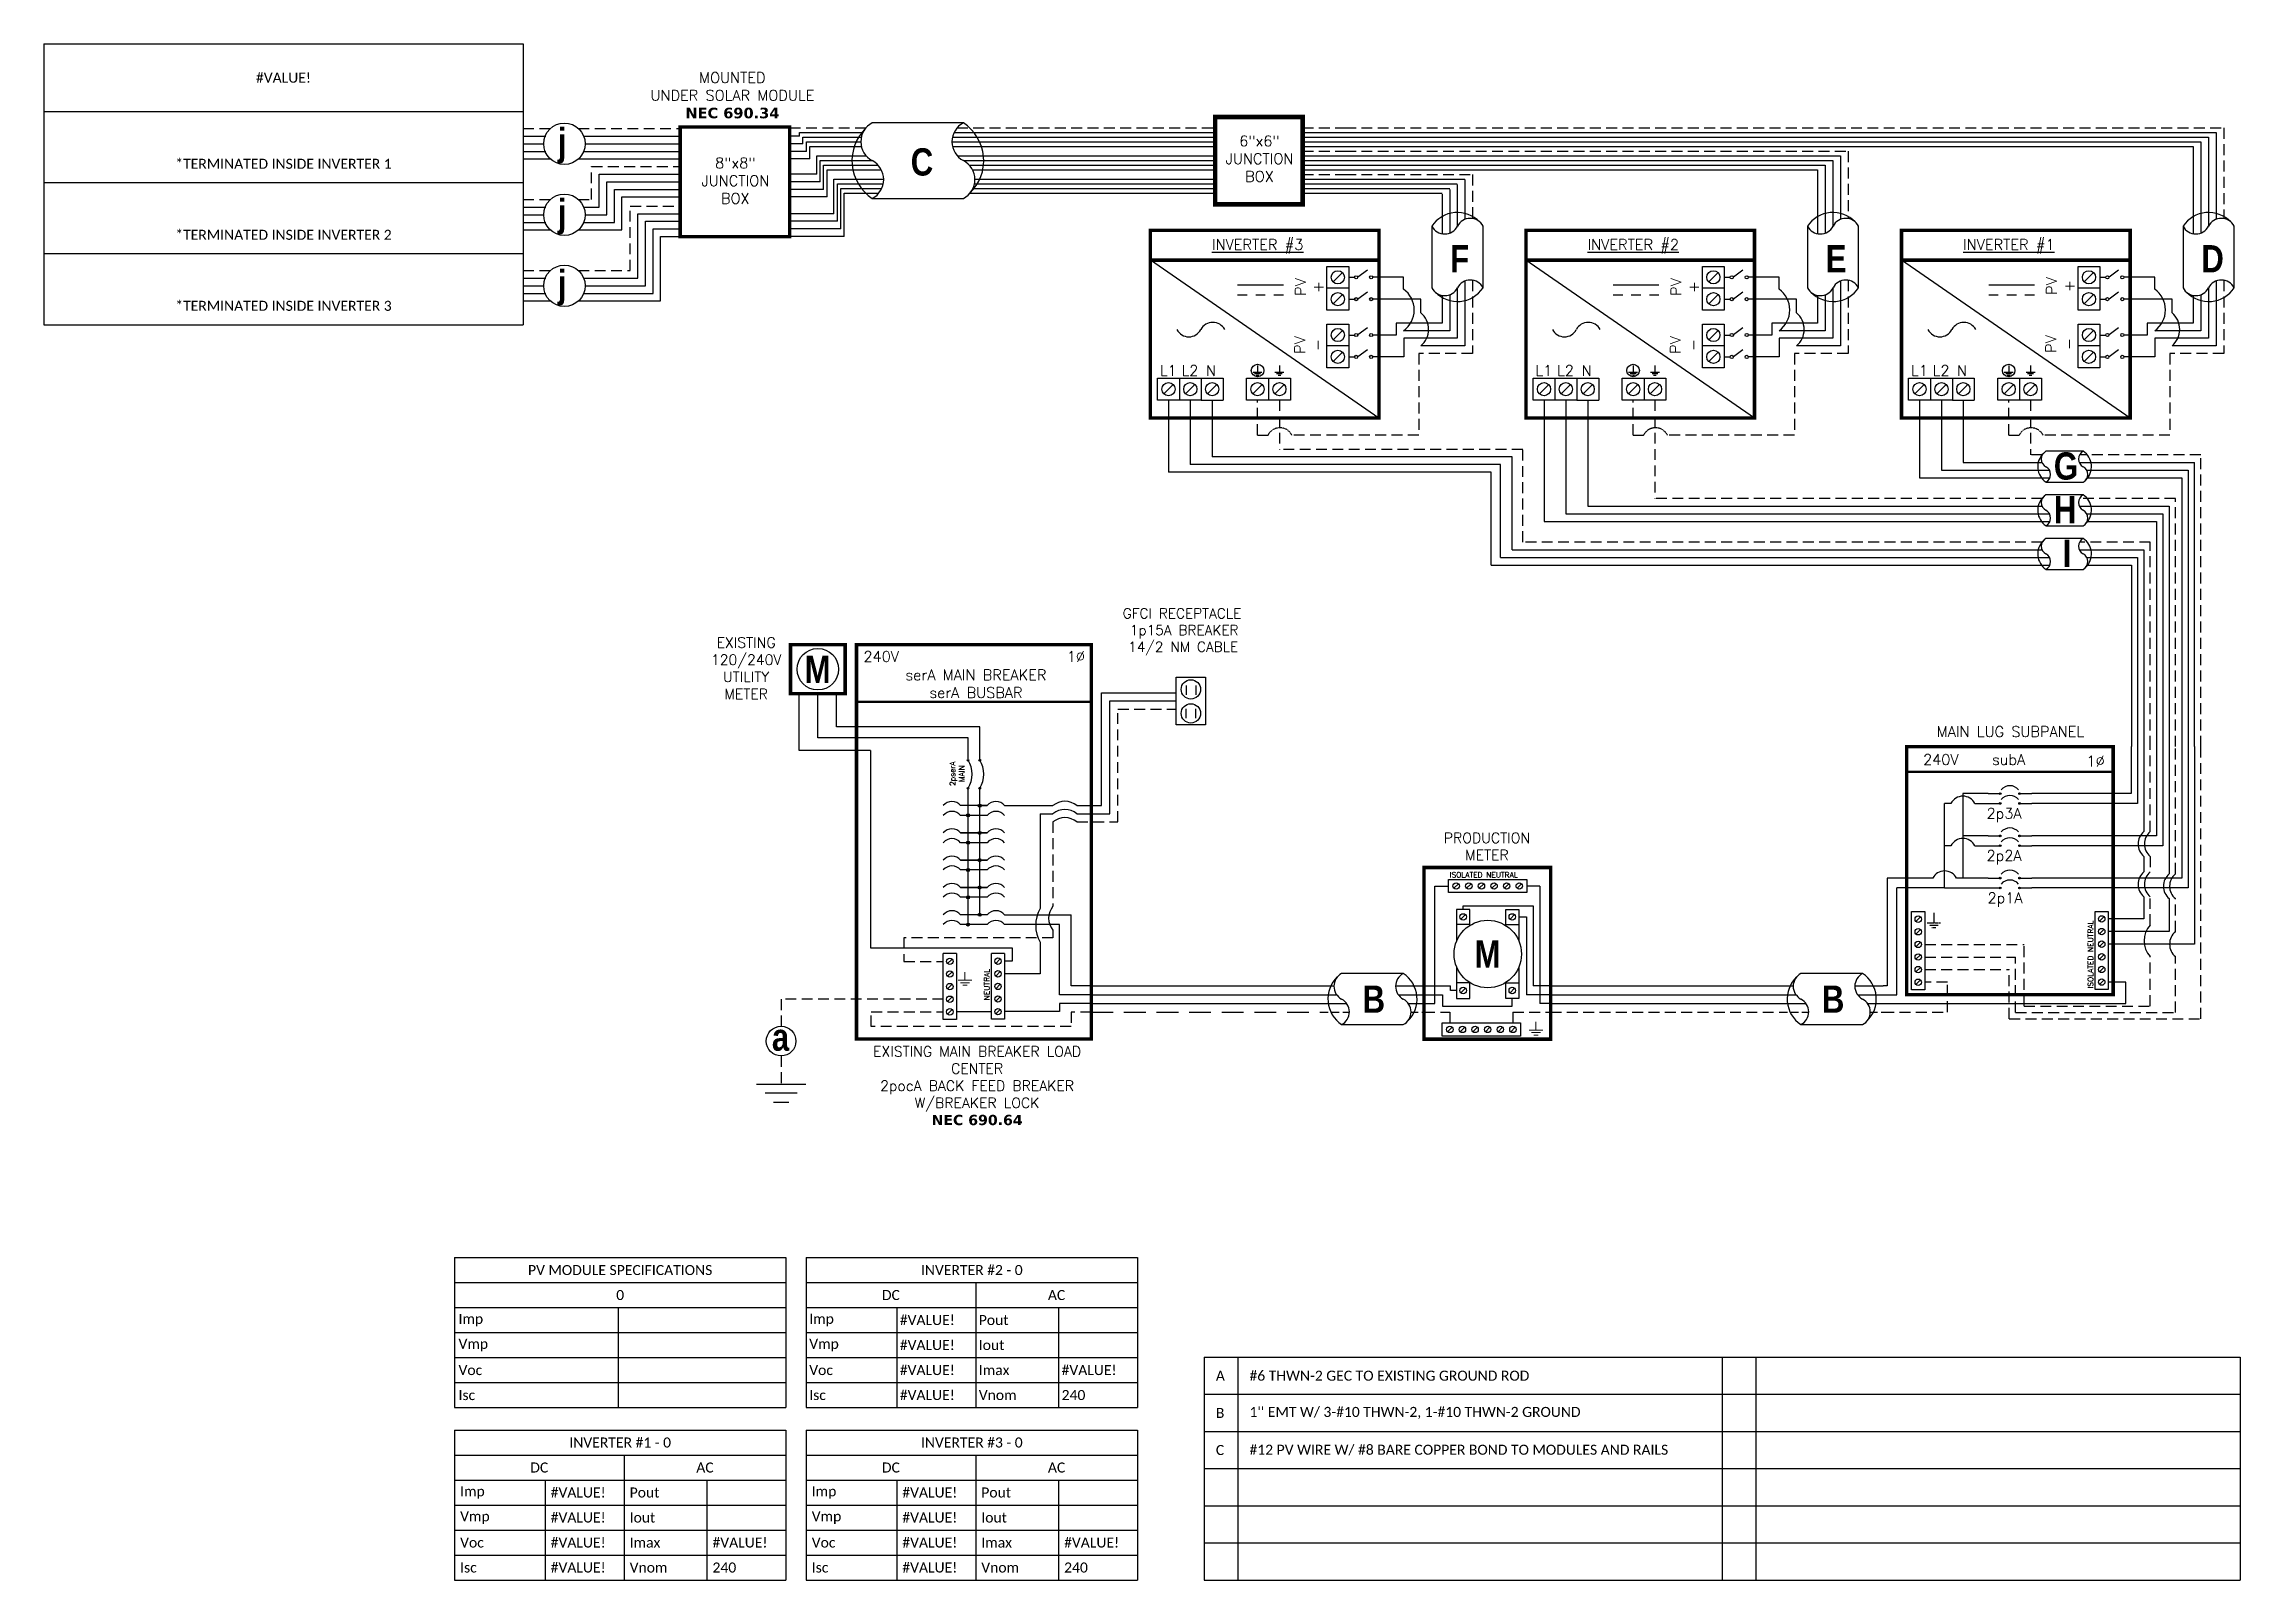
# Model space of a CAD drawing. Header units: feet. Extents: x 8036 to 8793, y 15297 to 15826.
import ezdxf

# ---------------------------------------------------------------- set-up
doc = ezdxf.new("R2010")
doc.units = ezdxf.units.FT
doc.header["$MEASUREMENT"] = 0
doc.linetypes.add('DASHED', pattern=[0.75, 0.5, -0.25])
doc.linetypes.add('HIDDEN', pattern=[0.375, 0.25, -0.125])
for name, color, linetype in [('ONE LINE BLOCKS', 7, 'Continuous'), ('TABLES', 7, 'Continuous'), ('TEXT', 7, 'Continuous'), ('Z - TITLEBLOCK TXT', 7, 'Continuous')]:
    doc.layers.add(name, color=color, linetype=linetype)
doc.styles.add('ONE LINE TXT', font='techb___.ttf')
doc.styles.get("Standard").update_dxf_attribs({"font": 'simplex.shx'})

msp = doc.modelspace()

# ---------------------------------------------------------------- texts
at = {"color": 1, "linetype": 'Continuous'}
for s, p in [('%%UINVERTER #3', (8438.6, 15755.05)), ('%%UINVERTER #2', (8568.04, 15755.05)), ('%%UINVERTER #1', (8697.47, 15755.05))]:
    msp.add_text(s, height=3.6576, dxfattribs=at).set_placement(p)
at = {"color": 1, "linetype": 'Continuous', "char_height": 9.3833, "attachment_point": 1, "style": 'ONE LINE TXT'}
for s, insert in [('{\\W1;\\C256;j}', (8213.14, 15797.03)), ('{\\W1;\\C256;C}', (8334.79, 15790.07)), ('{\\W1;\\C256;j}', (8213.14, 15772.56)), ('{\\W1;\\C256;F}', (8520.7, 15756.7)), ('{\\W1;\\C256;E}', (8650.13, 15756.7)), ('{\\W1;\\C256;D}', (8779.57, 15756.7)), ('{\\W1;\\C256;j}', (8213.14, 15748.09)), ('{\\W1;\\C256;G}', (8728.74, 15685.28)), ('{\\W1;\\C256;H}', (8728.74, 15670.26)), ('{\\W1;\\C256;I}', (8731.77, 15655.23)), ('{\\W1;\\C256;B}', (8490.5, 15501.56)), ('{\\W1;\\C256;B}', (8648.79, 15501.56))]:
    msp.add_mtext_dynamic_manual_height_columns(s, width=0.1385, gutter_width=2.13, heights=[0], dxfattribs=dict(at, insert=insert))
at = {"color": 1, "char_height": 3.658, "attachment_point": 5, "rotation": 90}
for s, width, insert in [('PV +', 2.8378, (8472.14, 15742.26)), ('PV +', 2.8378, (8601.57, 15742.26)), ('PV +', 2.8378, (8731, 15742.6)), ('PV -', 2.8013, (8471.91, 15722.29)), ('PV -', 2.8013, (8601.34, 15722.29)), ('PV -', 2.8013, (8730.78, 15722.62))]:
    msp.add_mtext_dynamic_manual_height_columns(s, width=width, gutter_width=0.75, heights=[0], dxfattribs=dict(at, insert=insert))
at = {"color": 1, "attachment_point": 5}
for s, insert, char_height in [('L1', (8423.55, 15713.47), 3.658), ('L2', (8431.02, 15713.5), 3.658), ('N', (8438.27, 15713.44), 3.66), ('L1', (8552.99, 15713.47), 3.658), ('L2', (8560.45, 15713.5), 3.658), ('N', (8567.7, 15713.44), 3.66), ('L1', (8682.42, 15713.47), 3.658), ('L2', (8689.88, 15713.5), 3.658), ('N', (8697.13, 15713.44), 3.66)]:
    msp.add_mtext_dynamic_manual_height_columns(s, width=0.1481, gutter_width=0.75, heights=[0], dxfattribs=dict(at, insert=insert, char_height=char_height))

# ---------------------------------------------------------------- blocks, each defined once
blk = doc.blocks.new('*T27')
at = {"color": 0, "lineweight": -2, "transparency": 16777216}
for p, q in [((0, 0), (165.11, 0)), ((0, 0), (0, -96.74)), ((165.11, 0), (165.11, -96.74)), ((0, -23.32), (165.11, -23.32)), ((0, -47.8), (165.11, -47.8)), ((0, -72.27), (165.11, -72.27)), ((0, -96.74), (165.11, -96.74))]:
    blk.add_line(p, q, dxfattribs=at)
at = {"color": 0, "linetype": 'Continuous', "transparency": 16777216, "char_height": 3.4544, "width": 156.9097, "attachment_point": 5}
for s, insert in [('{\\fCalibri|b0|i0|c0;#VALUE!', (82.56, -11.66)), ('{\\fCalibri|b0|i0|c0;^J^J*TERMINATED INSIDE INVERTER 1', (82.56, -35.56)), ('{\\fCalibri|b0|i0|c0;^J^J*TERMINATED INSIDE INVERTER 2', (82.56, -60.03)), ('{\\fCalibri|b0|i0|c0;^J^J*TERMINATED INSIDE INVERTER 3', (82.56, -84.5))]:
    blk.add_mtext(s, dxfattribs=dict(at, insert=insert))
blk = doc.blocks.new('8x8box')
at = {"lineweight": 50, "const_width": 1.19}
blk.add_lwpolyline([(37.78, 0), (0, 0), (0, 37.78), (37.78, 37.78)], close=True, dxfattribs=at)
at = {"color": 1, "char_height": 3.6576, "attachment_point": 5}
for s, width, insert in [(' \\PMOUNTED \\PUNDER SOLAR MODULE\\P{\\fVerdana|b1|i0|c0|p34;NEC 690.34}', 73.0127, (18.01, 51.7)), ('8"x8"  JUNCTION BOX ', 0.4767, (19.03, 19.26))]:
    blk.add_mtext_dynamic_manual_height_columns(s, width=width, gutter_width=7.17, heights=[0], dxfattribs=dict(at, insert=insert))
blk = doc.blocks.new('6x6box')
at = {"lineweight": 50, "const_width": 1.53}
blk.add_lwpolyline([(30.1, 0), (0, 0), (0, 30.1), (30.1, 30.1)], close=True, dxfattribs=at)
at = {"color": 1, "insert": (15.24, 15.71), "char_height": 3.6576, "width": 0.4767, "attachment_point": 5}
blk.add_mtext('6"x6"  JUNCTION BOX  ', dxfattribs=at)
blk = doc.blocks.new('3inverterSub')
at = {"layer": 'ONE LINE BLOCKS', "linetype": 'Continuous'}
h = blk.add_hatch(color=1, dxfattribs=at)
h.dxf.hatch_style = 1
edge = h.paths.add_edge_path()
edge.add_arc((40.28, 75.29), 0.291, 0, 360)
h = blk.add_hatch(color=1, dxfattribs=at)
h.dxf.hatch_style = 1
edge = h.paths.add_edge_path()
edge.add_arc((40.28, 71.91), 0.291, 0, 360)
h = blk.add_hatch(color=1, dxfattribs=at)
h.dxf.hatch_style = 1
edge = h.paths.add_edge_path()
edge.add_arc((46.96, 75.29), 0.291, 0, 360)
h = blk.add_hatch(color=1, dxfattribs=at)
h.dxf.hatch_style = 1
edge = h.paths.add_edge_path()
edge.add_arc((46.96, 71.91), 0.291, 0, 360)
h = blk.add_hatch(color=1, dxfattribs=at)
h.dxf.hatch_style = 1
edge = h.paths.add_edge_path()
edge.add_arc((40.28, 60.73), 0.291, 0, 360)
h = blk.add_hatch(color=1, dxfattribs=at)
h.dxf.hatch_style = 1
edge = h.paths.add_edge_path()
edge.add_arc((46.96, 60.73), 0.291, 0, 360)
h = blk.add_hatch(color=1, dxfattribs=at)
h.dxf.hatch_style = 1
edge = h.paths.add_edge_path()
edge.add_arc((40.28, 57.35), 0.291, 0, 360)
h = blk.add_hatch(color=1, dxfattribs=at)
h.dxf.hatch_style = 1
edge = h.paths.add_edge_path()
edge.add_arc((46.96, 57.35), 0.291, 0, 360)
h = blk.add_hatch(color=1, dxfattribs=at)
h.dxf.hatch_style = 1
edge = h.paths.add_edge_path()
edge.add_arc((40.28, 46.17), 0.291, 0, 360)
h = blk.add_hatch(color=1, dxfattribs=at)
h.dxf.hatch_style = 1
edge = h.paths.add_edge_path()
edge.add_arc((46.96, 46.17), 0.291, 0, 360)
h = blk.add_hatch(color=1, dxfattribs=at)
h.dxf.hatch_style = 1
edge = h.paths.add_edge_path()
edge.add_arc((40.28, 42.79), 0.291, 0, 360)
h = blk.add_hatch(color=1, dxfattribs=at)
h.dxf.hatch_style = 1
edge = h.paths.add_edge_path()
edge.add_arc((46.96, 42.79), 0.291, 0, 360)
at = {"color": 7, "linetype": 'Continuous'}
for p, q in [((85.47, 91.47), (85.47, 75.29)), ((94.17, 91.47), (94.17, 60.73)), ((102.87, 91.47), (102.87, 46.17)), ((36.09, 75.29), (27.43, 75.29)), ((27.43, 75.29), (27.43, 60.73)), ((85.47, 75.29), (51.15, 75.29)), ((36.09, 60.73), (27.43, 60.73)), ((27.43, 60.73), (27.43, 46.17)), ((94.17, 60.73), (51.15, 60.73)), ((17.02, 46.17), (1.34, 46.17)), ((1.34, 46.17), (1.34, 9)), ((36.09, 46.17), (25.26, 46.17)), ((102.87, 46.17), (51.15, 46.17)), ((1.34, 9), (0, 9))]:
    blk.add_line(p, q, dxfattribs=at)
at = {"color": 10, "linetype": 'Continuous'}
for p, q in [((87.65, 91.47), (87.65, 71.91)), ((96.35, 91.47), (96.35, 57.35)), ((105.05, 91.47), (105.05, 42.79)), ((21.14, 57.35), (21.14, 71.91)), ((23.31, 71.91), (21.14, 71.91)), ((31.55, 71.91), (36.09, 71.91)), ((87.65, 71.91), (51.15, 71.91)), ((21.14, 42.79), (21.14, 57.35)), ((23.31, 57.35), (21.14, 57.35)), ((31.55, 57.35), (36.09, 57.35)), ((96.35, 57.35), (51.15, 57.35)), ((21.14, 42.79), (4.63, 42.79)), ((4.63, 6), (4.63, 42.79)), ((21.14, 42.79), (36.09, 42.79)), ((105.05, 42.79), (51.15, 42.79)), ((0, 6), (4.63, 6))]:
    blk.add_line(p, q, dxfattribs=at)
at = {"color": 253, "linetype": 'Continuous'}
for p, q in [((89.82, 91.47), (89.82, 62.22)), ((98.52, 91.47), (98.52, 47.66)), ((107.23, 91.47), (107.23, 23.41)), ((89.82, 53.66), (89.82, 48.33)), ((89.82, 39.78), (89.82, 32.11)), ((98.52, 39.1), (98.52, 27.76)), ((89.82, 32.11), (77.54, 32.11)), ((98.52, 27.76), (77.54, 27.76)), ((107.23, 23.41), (77.54, 23.41)), ((83.55, 10.36), (77.54, 10.36)), ((83.55, 3), (83.55, 10.36)), ((0, 3), (83.55, 3))]:
    blk.add_line(p, q, dxfattribs=at)
at = {"color": 10, "linetype": 'Continuous'}
for centre in [(27.43, 69.75), (27.43, 55.19)]:
    blk.add_arc(centre, 4.65, 27.66392, 152.33608, dxfattribs=at)
at = {"color": 253, "linetype": 'Continuous'}
for centre in [(93.4, 57.94), (93.4, 44.05), (102.1, 43.38)]:
    blk.add_arc(centre, 5.58, 129.92155, 230.07845, dxfattribs=at)
at = {"color": 7, "linetype": 'Continuous'}
blk.add_arc((21.14, 44.01), 4.65, 27.66392, 152.33608, dxfattribs=at)
at = {"layer": 'ONE LINE BLOCKS', "lineweight": 50}
blk.add_line((8.04, 82.77), (79.2, 82.77), dxfattribs=at)
at = {"layer": 'ONE LINE BLOCKS', "lineweight": 50, "const_width": 1.19}
blk.add_lwpolyline([(8.04, 6.01), (8.04, 91.47), (79.2, 91.47), (79.2, 6.01)], close=True, dxfattribs=at)
at = {"layer": 'TEXT', "color": 92, "linetype": 'HIDDEN', "ltscale": 15}
for p, q in [((92, 62.22), (92, 91.47)), ((100.7, 47.66), (100.7, 91.47)), ((109.4, -2.31), (109.4, 91.47)), ((92, 53.66), (92, 48.33)), ((92, 30.01), (92, 39.1)), ((100.7, 27.68), (100.7, 39.1)), ((14.31, 23.34), (48.52, 23.34)), ((48.52, 2.06), (48.52, 23.34)), ((14.31, 18.99), (45.6, 18.99)), ((45.6, -0.12), (45.6, 18.99)), ((92, 2.06), (92, 19.13)), ((100.7, -0.12), (100.7, 19.13)), ((14.31, 14.64), (43.39, 14.64)), ((22.14, 10.28), (14.31, 10.28)), ((22.14, 0), (22.14, 10.28)), ((43.39, -2.31), (43.39, 14.64)), ((0, 0), (22.14, 0)), ((48.52, 2.06), (92, 2.06)), ((43.39, -2.31), (109.4, -2.31)), ((45.6, -0.12), (100.7, -0.12))]:
    blk.add_line(p, q, dxfattribs=at)
at = {"layer": 'TEXT', "color": 92, "linetype": 'HIDDEN', "flags": 128}
for points in [[(15.08, 30.76), (19.76, 30.76)], [(17.42, 34.26), (17.42, 30.76)], [(18.95, 29.89), (15.89, 29.89)], [(18.13, 29.02), (16.7, 29.02)]]:
    blk.add_lwpolyline(points, dxfattribs=at)
at = {"layer": 'TEXT', "color": 92, "linetype": 'Continuous', "ltscale": 4}
for centre, radius, start, end in [((95.47, 57.94), 5.51, 129.05896, 230.94104), ((95.47, 44.05), 5.51, 129.05896, 230.94104), ((104.17, 43.38), 5.51, 129.05896, 230.94104), ((97.91, 24.57), 8.03, 137.37784, 222.62216), ((104.17, 23.41), 5.51, 129.05896, 230.94104)]:
    blk.add_arc(centre, radius, start, end, dxfattribs=at)
at = {"layer": 'Z - TITLEBLOCK TXT', "color": 1, "linetype": 'Continuous'}
for p, q in [((9.77, 7.69), (9.77, 34.63)), ((9.77, 34.63), (14.31, 34.63)), ((14.31, 34.63), (14.31, 7.69)), ((73, 7.76), (73, 34.71)), ((73, 34.71), (77.54, 34.71)), ((77.54, 34.71), (77.54, 7.76)), ((14.31, 7.69), (9.77, 7.69)), ((77.54, 7.76), (73, 7.76))]:
    blk.add_line(p, q, dxfattribs=at)
at = {"layer": 'Z - TITLEBLOCK TXT', "color": 4, "linetype": 'Continuous'}
for p, q in [((12.83, 32.82), (11.25, 31.25)), ((76.06, 32.9), (74.49, 31.32)), ((12.83, 28.47), (11.25, 26.9)), ((12.83, 24.12), (11.25, 22.55)), ((76.06, 28.54), (74.49, 26.97)), ((76.06, 24.19), (74.49, 22.62)), ((12.83, 19.77), (11.25, 18.2)), ((12.83, 15.42), (11.25, 13.85)), ((76.06, 19.84), (74.49, 18.27)), ((76.06, 15.49), (74.49, 13.92)), ((12.83, 11.07), (11.25, 9.5)), ((76.06, 11.14), (74.49, 9.57))]:
    blk.add_line(p, q, dxfattribs=at)
at = {"layer": 'Z - TITLEBLOCK TXT', "color": 1, "linetype": 'Continuous', "flags": 128}
for points in [[(36.09, 75.29), (40.28, 75.29)], [(36.09, 75.29), (40.28, 75.29)], [(36.09, 71.91), (40.28, 71.91)], [(36.09, 71.91), (40.28, 71.91)], [(46.96, 75.29), (51.15, 75.29)], [(46.96, 71.91), (51.15, 71.91)], [(36.09, 60.73), (40.28, 60.73)], [(36.09, 60.73), (40.28, 60.73)], [(46.96, 60.73), (51.15, 60.73)], [(36.09, 57.35), (40.28, 57.35)], [(36.09, 57.35), (40.28, 57.35)], [(46.96, 57.35), (51.15, 57.35)], [(36.09, 46.17), (40.28, 46.17)], [(36.09, 46.17), (40.28, 46.17)], [(46.96, 46.17), (51.15, 46.17)], [(36.09, 42.79), (40.28, 42.79)], [(36.09, 42.79), (40.28, 42.79)], [(46.96, 42.79), (51.15, 42.79)]]:
    blk.add_lwpolyline(points, dxfattribs=at)
at = {"layer": 'Z - TITLEBLOCK TXT', "color": 1, "linetype": 'Continuous'}
for centre in [(40.28, 75.29), (40.28, 71.91), (46.96, 75.29), (46.96, 71.91), (40.28, 60.73), (46.96, 60.73), (40.28, 57.35), (46.96, 57.35), (40.28, 46.17), (46.96, 46.17), (40.28, 42.79), (46.96, 42.79)]:
    blk.add_circle(centre, 0.291, dxfattribs=at)
at = {"layer": 'Z - TITLEBLOCK TXT', "color": 4, "linetype": 'Continuous'}
for centre in [(12.04, 32.04), (75.27, 32.11), (12.04, 27.69), (12.04, 23.34), (75.27, 27.76), (75.27, 23.41), (12.04, 18.99), (12.04, 14.64), (75.27, 19.06), (75.27, 14.71), (12.04, 10.28), (75.27, 10.36)]:
    blk.add_circle(centre, 1.11, dxfattribs=at)
at = {"layer": 'Z - TITLEBLOCK TXT', "color": 1, "linetype": 'Continuous'}
for centre in [(43.62, 74.09), (43.62, 70.71), (43.62, 59.53), (43.62, 56.15), (43.62, 44.97), (43.62, 41.59)]:
    blk.add_arc(centre, 3.93, 40.3392, 139.6608, dxfattribs=at)
at = {"layer": 'TABLES', "color": 1, "linetype": 'Continuous'}
for s, p in [('2p3A', (35.59, 66.67)), ('2p2A', (35.59, 52.11)), ('2p1A', (35.93, 37.55))]:
    blk.add_text(s, height=3.658, dxfattribs=at).set_placement(p)
at = {"layer": 'TABLES', "color": 4, "linetype": 'Continuous'}
blk.add_text('ISOLATED NEUTRAL', height=1.8743, rotation=90, dxfattribs=at).set_placement((72.35, 8.12))
at = {"layer": 'TEXT', "color": 1, "attachment_point": 5}
for s, width, gutter_width, insert, char_height in [('MAIN LUG SUBPANEL ', 62.3984, 7.17, (43.82, 96.65), 3.6576), ('240V', 0.1481, 0.75, (19.83, 87.03), 3.658), ('subA', 0.1481, 0.75, (43.21, 87.03), 3.658), ('1∅', 0.1481, 0.75, (73.19, 86.51), 3.658)]:
    blk.add_mtext_dynamic_manual_height_columns(s, width=width, gutter_width=gutter_width, heights=[0], dxfattribs=dict(at, insert=insert, char_height=char_height))
blk = doc.blocks.new('*U14')
at = {"color": 7}
for p, q in [((-35.53, 9), (-31.05, 9)), ((-9.81, 9), (0, 9))]:
    blk.add_line(p, q, dxfattribs=at)
at = {"color": 7, "linetype": 'Continuous'}
for p, q in [((-7.14, 13.31), (-28.39, 13.31)), ((-28.39, -4.31), (-7.14, -4.31))]:
    blk.add_line(p, q, dxfattribs=at)
at = {"color": 10}
for p, q in [((-35.53, 6), (-30.11, 6)), ((-8.87, 6), (0, 6))]:
    blk.add_line(p, q, dxfattribs=at)
at = {"color": 253}
for p, q in [((-35.53, 3), (-26.66, 3)), ((-5.41, 3), (0, 3))]:
    blk.add_line(p, q, dxfattribs=at)
at = {"color": 92, "linetype": 'HIDDEN', "ltscale": 10}
for p, q in [((-4.48, 0), (0, 0)), ((-35.53, 0), (-25.72, 0))]:
    blk.add_line(p, q, dxfattribs=at)
at = {"color": 7, "linetype": 'Continuous'}
for centre, start, end in [((-22.54, 4.5), 133.97324, 236.42648), ((-12.99, 4.5), 313.97324, 56.42648)]:
    blk.add_arc(centre, 10.58, start, end, dxfattribs=at)
at = {"linetype": 'Continuous'}
for centre, start, end in [((-26.08, 8.91), 117.66392, 242.33608), ((-4.83, 8.91), 117.66392, 242.33608), ((-30.7, 0.09), 297.66392, 62.33608), ((-9.45, 0.09), 297.66392, 62.33608)]:
    blk.add_arc(centre, 4.98, start, end, dxfattribs=at)
blk = doc.blocks.new('*U29')
at = {"color": 7}
blk.add_line((-79.14, 9), (0, 9), dxfattribs=at)
at = {"color": 10}
blk.add_line((-79.14, 6), (0, 6), dxfattribs=at)
at = {"color": 253}
blk.add_line((-79.14, 3), (0, 3), dxfattribs=at)
at = {"color": 92, "linetype": 'HIDDEN', "ltscale": 15}
blk.add_line((-79.14, 0), (0, 0), dxfattribs=at)
blk = doc.blocks.new('*U28')
at = {"color": 7}
blk.add_line((-79.14, 9), (0, 9), dxfattribs=at)
at = {"color": 10}
blk.add_line((-79.14, 6), (0, 6), dxfattribs=at)
at = {"color": 253}
blk.add_line((-79.14, 3), (0, 3), dxfattribs=at)
at = {"color": 92, "linetype": 'DASHED', "ltscale": 15}
blk.add_line((-79.14, 0), (0, 0), dxfattribs=at)
blk = doc.blocks.new('productionMeter')
at = {"color": 1, "linetype": 'Continuous'}
for p, q in [((-35.13, 41.18), (-35.13, 45.72)), ((-35.13, 45.72), (-8.18, 45.72)), ((-8.18, 45.72), (-8.18, 41.18)), ((-8.18, 41.18), (-35.13, 41.18)), ((-32.38, 35.4), (-32.38, 24.5)), ((-27.84, 35.4), (-32.38, 35.4)), ((-27.84, 29.86), (-27.84, 35.4)), ((-15.47, 29.86), (-15.47, 35.4)), ((-15.47, 35.4), (-10.93, 35.4)), ((-10.93, 35.4), (-10.93, 24.5)), ((-27.84, 30.21), (-32.38, 30.21)), ((-15.47, 30.21), (-10.93, 30.21)), ((-32.38, 15.55), (-32.38, 4.64)), ((-10.93, 15.55), (-10.93, 4.64)), ((-27.84, 10.04), (-32.38, 10.04)), ((-27.84, 4.64), (-27.84, 10.18)), ((-15.47, 4.64), (-15.47, 10.18)), ((-15.47, 10.04), (-10.93, 10.04)), ((-32.38, 4.64), (-27.84, 4.64)), ((-10.93, 4.64), (-15.47, 4.64)), ((-37.32, -8.24), (-37.32, -3.7)), ((-37.32, -3.7), (-10.37, -3.7)), ((-10.37, -3.7), (-10.37, -8.24)), ((-10.37, -8.24), (-37.32, -8.24))]:
    blk.add_line(p, q, dxfattribs=at)
at = {"color": 253, "linetype": 'Continuous'}
for p, q in [((-39.9, 3), (-39.9, 43.45)), ((-39.9, 43.45), (-35.13, 43.45)), ((-3.71, 43.45), (-8.18, 43.45)), ((-3.71, 43.45), (-3.71, 3)), ((-43.61, 3), (-39.9, 3)), ((0, 3), (-3.71, 3))]:
    blk.add_line(p, q, dxfattribs=at)
at = {"color": 4, "linetype": 'Continuous'}
for p, q in [((-31.74, 44.23), (-33.32, 42.66)), ((-27.39, 44.23), (-28.97, 42.66)), ((-23.04, 44.23), (-24.62, 42.66)), ((-18.69, 44.23), (-20.26, 42.66)), ((-14.34, 44.23), (-15.91, 42.66)), ((-9.99, 44.23), (-11.56, 42.66)), ((-29.33, 33.59), (-30.9, 32.02)), ((-12.41, 33.59), (-13.98, 32.02)), ((-29.33, 8.23), (-30.9, 6.66)), ((-12.41, 8.23), (-13.98, 6.66)), ((-33.93, -5.19), (-35.51, -6.76)), ((-29.58, -5.19), (-31.15, -6.76)), ((-25.23, -5.19), (-26.8, -6.76)), ((-20.88, -5.19), (-22.45, -6.76)), ((-16.53, -5.19), (-18.1, -6.76)), ((-12.18, -5.19), (-13.75, -6.76))]:
    blk.add_line(p, q, dxfattribs=at)
at = {"color": 7}
for p, q in [((-30.11, 35.4), (-30.11, 36.59)), ((-30.11, 36.59), (-5.98, 36.59)), ((-5.98, 36.59), (-5.98, 9)), ((-43.61, 9), (-34.54, 9)), ((-34.54, 7.44), (-34.54, 9)), ((0, 9), (-5.98, 9)), ((-32.38, 7.44), (-34.54, 7.44))]:
    blk.add_line(p, q, dxfattribs=at)
at = {"color": 10, "linetype": 'Continuous'}
for p, q in [((-10.93, 32.81), (-8.25, 32.81)), ((-8.25, 32.81), (-8.25, 6)), ((-43.61, 6), (-37.24, 6)), ((-37.24, 6), (-37.24, 2.05)), ((-37.24, 2.05), (-13.2, 2.05)), ((-13.2, 2.05), (-13.2, 4.64)), ((0, 6), (-8.25, 6))]:
    blk.add_line(p, q, dxfattribs=at)
at = {"color": 92, "linetype": 'HIDDEN', "ltscale": 15}
for p, q in [((-43.61, 0), (-34.72, 0)), ((-12.97, 0), (-12.97, -3.7)), ((-12.97, 0), (0, 0)), ((-34.72, 0), (-34.72, -3.7))]:
    blk.add_line(p, q, dxfattribs=at)
at = {"lineweight": 50, "const_width": 1.19}
blk.add_lwpolyline([(-43.61, -9.34), (-43.61, 49.84), (0, 49.84), (0, -9.34)], close=True, dxfattribs=at)
at = {"color": 92, "linetype": 'Continuous', "lineweight": 5, "ltscale": 0.05, "flags": 128}
for points in [[(-2.7, -6.18), (-7.38, -6.18)], [(-6.57, -7.05), (-3.51, -7.05)], [(-5.04, -3.33), (-5.04, -6.18)], [(-5.76, -7.91), (-4.32, -7.91)]]:
    blk.add_lwpolyline(points, dxfattribs=at)
at = {"color": 4, "linetype": 'Continuous'}
for centre in [(-32.53, 43.45), (-28.18, 43.45), (-23.83, 43.45), (-19.48, 43.45), (-15.13, 43.45), (-10.78, 43.45), (-30.11, 32.81), (-13.2, 32.81), (-30.11, 7.44), (-13.2, 7.44), (-34.72, -5.97), (-30.37, -5.97), (-26.02, -5.97), (-21.67, -5.97), (-17.32, -5.97), (-12.97, -5.97)]:
    blk.add_circle(centre, 1.11, dxfattribs=at)
at = {"linetype": 'Continuous'}
blk.add_circle((-21.65, 20.02), 11.62, dxfattribs=at)
at = {"color": 4, "linetype": 'Continuous'}
blk.add_text('ISOLATED NEUTRAL', height=1.8743, dxfattribs=at).set_placement((-34.77, 46.37))
at = {"color": 253, "linetype": 'Continuous', "style": 'ONE LINE TXT'}
blk.add_text('M', height=9.38, dxfattribs=at).set_placement((-26.21, 15.31))
at = {"color": 1, "insert": (-21.93, 57.08), "char_height": 3.5433, "attachment_point": 5}
blk.add_mtext_dynamic_manual_height_columns('PRODUCTION METER', width=1.3203, gutter_width=7.17, heights=[0], dxfattribs=at)
blk = doc.blocks.new('*U19')
at = {"color": 7}
blk.add_blockref('productionMeter', (0, 0), dxfattribs=at)
blk = doc.blocks.new('breakerPanel')
at = {"linetype": 'Continuous'}
h = blk.add_hatch(color=1, dxfattribs=at)
h.dxf.hatch_style = 1
edge = h.paths.add_edge_path()
edge.add_arc((-42.47, 86.8), 0.291, 0, 360)
h = blk.add_hatch(color=1, dxfattribs=at)
h.dxf.hatch_style = 1
edge = h.paths.add_edge_path()
edge.add_arc((-38.44, 86.8), 0.291, 0, 360)
h = blk.add_hatch(color=1, dxfattribs=at)
h.dxf.hatch_style = 1
edge = h.paths.add_edge_path()
edge.add_arc((-42.47, 77.16), 0.291, 0, 360)
h = blk.add_hatch(color=1, dxfattribs=at)
h.dxf.hatch_style = 1
edge = h.paths.add_edge_path()
edge.add_arc((-38.44, 77.16), 0.291, 0, 360)
h = blk.add_hatch(color=1, dxfattribs=at)
h.dxf.hatch_style = 1
edge = h.paths.add_edge_path()
edge.add_arc((-42.47, 67.78), 0.528, 0, 360)
h = blk.add_hatch(color=1, dxfattribs=at)
h.dxf.hatch_style = 1
edge = h.paths.add_edge_path()
edge.add_arc((-38.44, 71.16), 0.528, 0, 360)
h = blk.add_hatch(color=1, dxfattribs=at)
h.dxf.hatch_style = 1
edge = h.paths.add_edge_path()
edge.add_arc((-38.44, 61.76), 0.528, 0, 360)
h = blk.add_hatch(color=1, dxfattribs=at)
h.dxf.hatch_style = 1
edge = h.paths.add_edge_path()
edge.add_arc((-42.47, 58.38), 0.528, 0, 360)
h = blk.add_hatch(color=1, dxfattribs=at)
h.dxf.hatch_style = 1
edge = h.paths.add_edge_path()
edge.add_arc((-42.47, 48.98), 0.528, 0, 360)
h = blk.add_hatch(color=1, dxfattribs=at)
h.dxf.hatch_style = 1
edge = h.paths.add_edge_path()
edge.add_arc((-38.44, 52.36), 0.528, 0, 360)
h = blk.add_hatch(color=1, dxfattribs=at)
h.dxf.hatch_style = 1
edge = h.paths.add_edge_path()
edge.add_arc((-42.47, 39.58), 0.528, 0, 360)
h = blk.add_hatch(color=1, dxfattribs=at)
h.dxf.hatch_style = 1
edge = h.paths.add_edge_path()
edge.add_arc((-38.44, 42.95), 0.528, 0, 360)
h = blk.add_hatch(color=1, dxfattribs=at)
h.dxf.hatch_style = 1
edge = h.paths.add_edge_path()
edge.add_arc((-42.47, 30.17), 0.528, 0, 360)
h = blk.add_hatch(color=1, dxfattribs=at)
h.dxf.hatch_style = 1
edge = h.paths.add_edge_path()
edge.add_arc((-38.44, 33.55), 0.528, 0, 360)
at = {"color": 155, "true_color": 0x647190}
blk.add_line((-80.92, 126.59), (0, 126.59), dxfattribs=at)
at = {"color": 253, "linetype": 'Continuous'}
for p, q in [((-100.73, 90.2), (-100.73, 109.7)), ((-76.04, 90.2), (-100.73, 90.2)), ((-76.04, 90.2), (-76.04, 22.16)), ((-76.04, 22.16), (-27.25, 22.16)), ((-27.25, 17.57), (-29.89, 17.57)), ((-27.25, 22.16), (-27.25, 17.57)), ((-11.01, 0.16), (-29.89, 0.16)), ((0, 3), (-11.01, 3)), ((-11.01, 3), (-11.01, 0.16))]:
    blk.add_line(p, q, dxfattribs=at)
at = {"color": 10, "linetype": 'Continuous'}
for p, q in [((-94.24, 94.51), (-94.24, 109.7)), ((-42.47, 94.51), (-94.24, 94.51)), ((-42.47, 87.09), (-42.47, 94.51)), ((-42.47, 30.17), (-42.47, 76.87)), ((-35.88, 67.78), (-45.04, 67.78)), ((-35.88, 58.38), (-45.04, 58.38)), ((-35.88, 48.98), (-45.04, 48.98)), ((-35.88, 39.58), (-45.04, 39.58)), ((-35.88, 30.17), (-45.04, 30.17)), ((-10.98, 30.17), (-29.89, 30.17)), ((-10.98, 6), (-10.98, 30.17)), ((0, 6), (-10.98, 6))]:
    blk.add_line(p, q, dxfattribs=at)
at = {"color": 7, "linetype": 'Continuous'}
for p, q in [((-87.75, 98.34), (-87.75, 109.7)), ((-38.44, 98.34), (-87.75, 98.34)), ((-38.44, 87.09), (-38.44, 98.34)), ((-38.44, 61.76), (-38.44, 76.87)), ((-35.88, 71.16), (-45.04, 71.16)), ((-38.44, 71.16), (-35.88, 71.16)), ((-45.04, 61.76), (-35.88, 61.76)), ((-35.88, 61.76), (-45.04, 61.76)), ((-38.44, 52.36), (-38.44, 61.76)), ((-45.04, 52.36), (-35.88, 52.36)), ((-35.88, 52.36), (-45.04, 52.36)), ((-38.44, 42.95), (-38.44, 52.36)), ((-45.04, 42.95), (-35.88, 42.95)), ((-35.88, 42.95), (-45.04, 42.95)), ((-38.44, 33.55), (-38.44, 42.95)), ((-35.88, 33.55), (-45.04, 33.55)), ((-6.96, 9), (-6.96, 33.55))]:
    blk.add_line(p, q, dxfattribs=at)
at = {"lineweight": 50}
blk.add_line((-80.92, 106.95), (0, 106.95), dxfattribs=at)
at = {"color": 7}
for p, q in [((-29.89, 33.55), (-6.96, 33.55)), ((0, 9), (-6.96, 9))]:
    blk.add_line(p, q, dxfattribs=at)
at = {"color": 1, "linetype": 'Continuous'}
for p, q in [((-51.03, -2.51), (-51.03, 20.23)), ((-46.49, 20.23), (-51.03, 20.23)), ((-46.49, 20.23), (-46.49, -2.51)), ((-34.43, -2.43), (-34.43, 20.16)), ((-29.89, 20.16), (-34.43, 20.16)), ((-29.89, 20.16), (-29.89, -2.43)), ((-46.49, -2.51), (-51.03, -2.51)), ((-29.89, -2.43), (-34.43, -2.43))]:
    blk.add_line(p, q, dxfattribs=at)
at = {"color": 4, "linetype": 'Continuous'}
for p, q in [((-47.97, 18.28), (-49.55, 16.71)), ((-31.37, 18.35), (-32.94, 16.78)), ((-47.97, 13.93), (-49.55, 12.36)), ((-47.97, 9.58), (-49.55, 8.01)), ((-31.37, 14), (-32.94, 12.43)), ((-31.37, 9.65), (-32.94, 8.08)), ((-47.97, 5.23), (-49.55, 3.66)), ((-47.97, 0.88), (-49.55, -0.69)), ((-31.37, 5.3), (-32.94, 3.73)), ((-31.37, 0.95), (-32.94, -0.62))]:
    blk.add_line(p, q, dxfattribs=at)
at = {"color": 92, "linetype": 'HIDDEN', "ltscale": 15}
for p, q in [((-51.03, 4.44), (-106.89, 4.44)), ((-106.89, 4.44), (-106.89, -4.87)), ((-75.84, -4.96), (-75.84, 0.09)), ((-75.84, 0.09), (-51.03, 0.09)), ((0, 0), (-6.96, 0)), ((-6.96, -4.96), (-75.84, -4.96)), ((-6.96, 0), (-6.96, -4.96)), ((-106.89, -15.1), (-106.89, -24.84))]:
    blk.add_line(p, q, dxfattribs=at)
at = {"color": 92, "linetype": 'Continuous', "ltscale": 15}
blk.add_line((-34.43, 0.09), (-46.49, 0.09), dxfattribs=at)
at = {"lineweight": 50, "const_width": 1.19}
for points in [[(-103.67, 109.7), (-103.67, 126.59), (-84.82, 126.59), (-84.82, 109.7)], [(-80.92, -9.3), (-80.92, 126.59), (0, 126.59), (0, -9.3)]]:
    blk.add_lwpolyline(points, close=True, dxfattribs=at)
at = {"color": 92, "linetype": 'Continuous', "lineweight": 5, "ltscale": 0.05, "flags": 128}
for points in [[(-45.88, 10.97), (-41.2, 10.97)], [(-42.01, 10.1), (-45.07, 10.1)], [(-42.82, 9.23), (-44.25, 9.23)], [(-43.54, 13.81), (-43.54, 10.97)]]:
    blk.add_lwpolyline(points, dxfattribs=at)
at = {"color": 92, "linetype": 'Continuous', "ltscale": 4, "flags": 128}
for points in [[(-115.37, -24.84), (-98.41, -24.84)], [(-101.35, -27.98), (-112.43, -27.98)], [(-104.29, -31.12), (-109.49, -31.12)]]:
    blk.add_lwpolyline(points, dxfattribs=at)
at = {"linetype": 'Continuous'}
blk.add_circle((-94.24, 118.15), 7.15, dxfattribs=at)
at = {"color": 1, "linetype": 'Continuous'}
for centre, radius in [((-42.47, 86.8), 0.291), ((-38.44, 86.8), 0.291), ((-42.47, 77.16), 0.291), ((-38.44, 77.16), 0.291), ((-42.47, 67.78), 0.528), ((-38.44, 71.16), 0.528), ((-38.44, 61.76), 0.528), ((-42.47, 58.38), 0.528), ((-42.47, 48.98), 0.528), ((-38.44, 52.36), 0.528), ((-42.47, 39.58), 0.528), ((-38.44, 42.95), 0.528), ((-42.47, 30.17), 0.528), ((-38.44, 33.55), 0.528)]:
    blk.add_circle(centre, radius, dxfattribs=at)
at = {"color": 4, "linetype": 'Continuous'}
for centre in [(-48.76, 17.49), (-32.16, 17.57), (-48.76, 13.14), (-48.76, 8.79), (-32.16, 13.21), (-32.16, 8.86), (-48.76, 4.44), (-48.76, 0.09), (-32.16, 4.51), (-32.16, 0.16)]:
    blk.add_circle(centre, 1.11, dxfattribs=at)
at = {"color": 7, "linetype": 'Continuous'}
blk.add_circle((-106.89, -9.99), 5.11, dxfattribs=at)
at = {"color": 1, "linetype": 'Continuous'}
for centre, radius, start, end in [((-50.14, 81.98), 9.06, 327.87082, 32.12918), ((-46.11, 81.98), 9.06, 327.87082, 32.12918), ((-48.03, 68.62), 3.93, 40.3392, 139.6608), ((-48.03, 65.24), 3.93, 40.3392, 139.6608), ((-32.88, 68.62), 3.93, 40.3392, 139.6608), ((-32.88, 65.24), 3.93, 40.3392, 139.6608), ((-48.03, 59.21), 3.93, 40.3392, 139.6608), ((-32.88, 59.21), 3.93, 40.3392, 139.6608), ((-48.03, 55.84), 3.93, 40.3392, 139.6608), ((-48.03, 49.81), 3.93, 40.3392, 139.6608), ((-32.88, 55.84), 3.93, 40.3392, 139.6608), ((-32.88, 49.81), 3.93, 40.3392, 139.6608), ((-48.03, 46.43), 3.93, 40.3392, 139.6608), ((-32.88, 46.43), 3.93, 40.3392, 139.6608), ((-48.03, 40.41), 3.93, 40.3392, 139.6608), ((-48.03, 37.03), 3.93, 40.3392, 139.6608), ((-32.88, 40.41), 3.93, 40.3392, 139.6608), ((-32.88, 37.03), 3.93, 40.3392, 139.6608), ((-48.03, 31.01), 3.93, 40.3392, 139.6608), ((-48.03, 27.63), 3.93, 40.3392, 139.6608), ((-32.88, 31.01), 3.93, 40.3392, 139.6608), ((-32.88, 27.63), 3.93, 40.3392, 139.6608)]:
    blk.add_arc(centre, radius, start, end, dxfattribs=at)
at = {"color": 253, "linetype": 'Continuous', "style": 'ONE LINE TXT'}
blk.add_text('M', height=9.38, dxfattribs=at).set_placement((-98.8, 113.43))
at = {"color": 4, "linetype": 'Continuous'}
blk.add_text('NEUTRAL', height=1.874, rotation=90, dxfattribs=at).set_placement((-35.08, 4.08))
at = {"color": 1, "attachment_point": 5}
for s, width, gutter_width, heights, insert, char_height in [('EXISTING\\P120/240V UTILITY METER', 0.0523, 7.17, [0], (-118.95, 118.48), 3.5433), ('240V', 0.1481, 0.75, [0], (-72.39, 122.54), 3.658), ('1∅', 0.1481, 0.75, [0], (-5.31, 122.54), 3.658), ('serA MAIN BREAKER\\PserA BUSBAR', 72.4998, 0.75, [0], (-39.75, 113.14), 3.6576), ('EXISTING MAIN BREAKER LOAD CENTER\\P2pocA BACK FEED BREAKER W/BREAKER LOCK\\P{\\fVerdana|b1|i0|c0|p34;NEC 690.64}', 79.2627, 97.94, [154.49], (-39.35, -25.39), 3.5433)]:
    blk.add_mtext_dynamic_manual_height_columns(s, width=width, gutter_width=gutter_width, heights=heights, dxfattribs=dict(at, insert=insert, char_height=char_height))
at = {"color": 4, "linetype": 'Continuous', "insert": (-46.25, 82.15), "char_height": 1.874, "attachment_point": 5, "rotation": 90}
blk.add_mtext_dynamic_manual_height_columns('2pserA\\PMAIN', width=0.1481, gutter_width=0.75, heights=[0], dxfattribs=at)
at = {"color": 1, "linetype": 'Continuous', "insert": (-110.08, -3.93), "char_height": 9.3833, "attachment_point": 1, "style": 'ONE LINE TXT'}
blk.add_mtext_dynamic_manual_height_columns('{\\W1;\\C256;a}', width=0.1385, gutter_width=2.13, heights=[0], dxfattribs=at)
blk = doc.blocks.new('*U18')
at = {"color": 7}
blk.add_blockref('breakerPanel', (0, 0), dxfattribs=at)
blk = doc.blocks.new('*T23')
at = {"color": 0, "lineweight": -2, "transparency": 16777216}
for p, q in [((0, 0), (114.19, 0)), ((0, 0), (0, -51.7)), ((114.19, 0), (114.19, -51.7)), ((0, -8.62), (114.19, -8.62)), ((58.43, -8.62), (58.43, -51.7)), ((0, -17.23), (114.19, -17.23)), ((31.22, -17.23), (31.22, -51.7)), ((86.98, -17.23), (86.98, -51.7)), ((0, -25.85), (114.19, -25.85)), ((0, -34.47), (114.19, -34.47)), ((0, -43.08), (114.19, -43.08)), ((0, -51.7), (114.19, -51.7))]:
    blk.add_line(p, q, dxfattribs=at)
at = {"color": 0, "linetype": 'Continuous', "transparency": 16777216, "char_height": 3.4544}
for s, insert, width, attachment_point in [('{\\fCalibri|b0|i0|c0;INVERTER #1 - 0', (57.09, -4.31), 110.3293, 5), ('{\\fCalibri|b0|i0|c0;DC', (29.22, -12.93), 54.5755, 5), ('{\\fCalibri|b0|i0|c0;AC', (86.31, -12.93), 51.8976, 5), ('{\\fCalibri|b0|i0|c0;Imp', (1.93, -21.54), 27.3681, 4), ('{\\fCalibri|b0|i0|c0;#VALUE!', (33.15, -21.54), 23.3513, 4), ('{\\fCalibri|b0|i0|c0;Pout', (60.36, -21.54), 24.6902, 4), ('{\\fCalibri|b0|i0|c0;', (88.91, -21.54), 23.3513, 4), ('{\\fCalibri|b0|i0|c0;Vmp', (1.93, -30.16), 27.3681, 4), ('{\\fCalibri|b0|i0|c0;#VALUE!', (33.15, -30.16), 23.3513, 4), ('{\\fCalibri|b0|i0|c0;Iout', (60.36, -30.16), 24.6902, 4), ('{\\fCalibri|b0|i0|c0;', (88.91, -30.16), 23.3513, 4), ('{\\fCalibri|b0|i0|c0;Voc', (1.93, -38.78), 27.3681, 4), ('{\\fCalibri|b0|i0|c0;#VALUE!', (33.15, -38.78), 23.3513, 4), ('{\\fCalibri|b0|i0|c0;Imax', (60.36, -38.78), 24.6902, 4), ('{\\fCalibri|b0|i0|c0;#VALUE!', (88.91, -38.78), 23.3513, 4), ('{\\fCalibri|b0|i0|c0;Isc', (1.93, -47.39), 27.3681, 4), ('{\\fCalibri|b0|i0|c0;#VALUE!', (33.15, -47.39), 23.3513, 4), ('{\\fCalibri|b0|i0|c0;Vnom', (60.36, -47.39), 24.6902, 4), ('{\\fCalibri|b0|i0|c0;240', (88.91, -47.39), 23.3513, 4)]:
    blk.add_mtext(s, dxfattribs=dict(at, insert=insert, width=width, attachment_point=attachment_point))
blk = doc.blocks.new('*T24')
at = {"color": 0, "lineweight": -2, "transparency": 16777216}
for p, q in [((0, 0), (114.19, 0)), ((0, 0), (0, -51.7)), ((114.19, 0), (114.19, -51.7)), ((0, -8.62), (114.19, -8.62)), ((58.43, -8.62), (58.43, -51.7)), ((0, -17.23), (114.19, -17.23)), ((31.22, -17.23), (31.22, -51.7)), ((86.98, -17.23), (86.98, -51.7)), ((0, -25.85), (114.19, -25.85)), ((0, -34.47), (114.19, -34.47)), ((0, -43.08), (114.19, -43.08)), ((0, -51.7), (114.19, -51.7))]:
    blk.add_line(p, q, dxfattribs=at)
at = {"color": 0, "linetype": 'Continuous', "transparency": 16777216, "char_height": 3.4544}
for s, insert, width, attachment_point in [('{\\fCalibri|b0|i0|c0;INVERTER #2 - 0', (57.09, -4.31), 112.0547, 5), ('{\\fCalibri|b0|i0|c0;DC', (29.22, -12.93), 56.3009, 5), ('{\\fCalibri|b0|i0|c0;AC', (86.31, -12.93), 53.623, 5), ('{\\fCalibri|b0|i0|c0;Imp', (1.07, -21.54), 29.0935, 4), ('{\\fCalibri|b0|i0|c0;#VALUE!', (32.29, -21.54), 25.0767, 4), ('{\\fCalibri|b0|i0|c0;Pout', (59.5, -21.54), 26.4156, 4), ('{\\fCalibri|b0|i0|c0;', (88.04, -21.54), 25.0767, 4), ('{\\fCalibri|b0|i0|c0;Vmp', (1.07, -30.16), 29.0935, 4), ('{\\fCalibri|b0|i0|c0;#VALUE!', (32.29, -30.16), 25.0767, 4), ('{\\fCalibri|b0|i0|c0;Iout', (59.5, -30.16), 26.4156, 4), ('{\\fCalibri|b0|i0|c0;', (88.04, -30.16), 25.0767, 4), ('{\\fCalibri|b0|i0|c0;Voc', (1.07, -38.78), 29.0935, 4), ('{\\fCalibri|b0|i0|c0;#VALUE!', (32.29, -38.78), 25.0767, 4), ('{\\fCalibri|b0|i0|c0;Imax', (59.5, -38.78), 26.4156, 4), ('{\\fCalibri|b0|i0|c0;#VALUE!', (88.04, -38.78), 25.0767, 4), ('{\\fCalibri|b0|i0|c0;Isc', (1.07, -47.39), 29.0935, 4), ('{\\fCalibri|b0|i0|c0;#VALUE!', (32.29, -47.39), 25.0767, 4), ('{\\fCalibri|b0|i0|c0;Vnom', (59.5, -47.39), 26.4156, 4), ('{\\fCalibri|b0|i0|c0;240', (88.04, -47.39), 25.0767, 4)]:
    blk.add_mtext(s, dxfattribs=dict(at, insert=insert, width=width, attachment_point=attachment_point))
blk = doc.blocks.new('*T25')
at = {"color": 0, "lineweight": -2, "transparency": 16777216}
for p, q in [((0, 0), (114.19, 0)), ((0, 0), (0, -51.7)), ((114.19, 0), (114.19, -51.7)), ((0, -8.62), (114.19, -8.62)), ((58.43, -8.62), (58.43, -51.7)), ((0, -17.23), (114.19, -17.23)), ((31.22, -17.23), (31.22, -51.7)), ((86.98, -17.23), (86.98, -51.7)), ((0, -25.85), (114.19, -25.85)), ((0, -34.47), (114.19, -34.47)), ((0, -43.08), (114.19, -43.08)), ((0, -51.7), (114.19, -51.7))]:
    blk.add_line(p, q, dxfattribs=at)
at = {"color": 0, "linetype": 'Continuous', "transparency": 16777216, "char_height": 3.4544}
for s, insert, width, attachment_point in [('{\\fCalibri|b0|i0|c0;INVERTER #3 - 0', (57.09, -4.31), 110.3293, 5), ('{\\fCalibri|b0|i0|c0;DC', (29.22, -12.93), 54.5755, 5), ('{\\fCalibri|b0|i0|c0;AC', (86.31, -12.93), 51.8976, 5), ('{\\fCalibri|b0|i0|c0;Imp', (1.93, -21.54), 27.3681, 4), ('{\\fCalibri|b0|i0|c0;#VALUE!', (33.15, -21.54), 23.3513, 4), ('{\\fCalibri|b0|i0|c0;Pout', (60.36, -21.54), 24.6902, 4), ('{\\fCalibri|b0|i0|c0;', (88.91, -21.54), 23.3513, 4), ('{\\fCalibri|b0|i0|c0;Vmp', (1.93, -30.16), 27.3681, 4), ('{\\fCalibri|b0|i0|c0;#VALUE!', (33.15, -30.16), 23.3513, 4), ('{\\fCalibri|b0|i0|c0;Iout', (60.36, -30.16), 24.6902, 4), ('{\\fCalibri|b0|i0|c0;', (88.91, -30.16), 23.3513, 4), ('{\\fCalibri|b0|i0|c0;Voc', (1.93, -38.78), 27.3681, 4), ('{\\fCalibri|b0|i0|c0;#VALUE!', (33.15, -38.78), 23.3513, 4), ('{\\fCalibri|b0|i0|c0;Imax', (60.36, -38.78), 24.6902, 4), ('{\\fCalibri|b0|i0|c0;#VALUE!', (88.91, -38.78), 23.3513, 4), ('{\\fCalibri|b0|i0|c0;Isc', (1.93, -47.39), 27.3681, 4), ('{\\fCalibri|b0|i0|c0;#VALUE!', (33.15, -47.39), 23.3513, 4), ('{\\fCalibri|b0|i0|c0;Vnom', (60.36, -47.39), 24.6902, 4), ('{\\fCalibri|b0|i0|c0;240', (88.91, -47.39), 23.3513, 4)]:
    blk.add_mtext(s, dxfattribs=dict(at, insert=insert, width=width, attachment_point=attachment_point))
blk = doc.blocks.new('*T26')
at = {"color": 0, "lineweight": -2, "transparency": 16777216}
for p, q in [((0, 0), (114.19, 0)), ((0, 0), (0, -51.69)), ((114.19, 0), (114.19, -51.69)), ((0, -8.62), (114.19, -8.62)), ((0, -17.23), (114.19, -17.23)), ((56.41, -17.23), (56.41, -51.69)), ((0, -25.85), (114.19, -25.85)), ((0, -34.46), (114.19, -34.46)), ((0, -43.08), (114.19, -43.08)), ((0, -51.69), (114.19, -51.69))]:
    blk.add_line(p, q, dxfattribs=at)
at = {"color": 0, "linetype": 'Continuous', "transparency": 16777216, "char_height": 3.4544}
for s, insert, width, attachment_point in [('{\\fCalibri|b0|i0|c0;PV MODULE SPECIFICATIONS', (57.09, -4.31), 111.433, 5), ('{\\fCalibri|b0|i0|c0;0', (57.09, -12.92), 111.433, 5), ('{\\fCalibri|b0|i0|c0;Imp', (1.38, -21.54), 53.6551, 4), ('{\\fCalibri|b0|i0|c0;', (57.78, -21.54), 55.0254, 4), ('{\\fCalibri|b0|i0|c0;Vmp', (1.38, -30.15), 53.6551, 4), ('{\\fCalibri|b0|i0|c0;', (57.78, -30.15), 55.0254, 4), ('{\\fCalibri|b0|i0|c0;Voc', (1.38, -38.77), 53.6551, 4), ('{\\fCalibri|b0|i0|c0;', (57.78, -38.77), 55.0254, 4), ('{\\fCalibri|b0|i0|c0;Isc', (1.38, -47.39), 53.6551, 4), ('{\\fCalibri|b0|i0|c0;', (57.78, -47.39), 55.0254, 4)]:
    blk.add_mtext(s, dxfattribs=dict(at, insert=insert, width=width, attachment_point=attachment_point))
blk = doc.blocks.new('*T22')
at = {"linetype": 'ByBlock', "lineweight": -2, "transparency": 16777216}
for p, q in [((0, 0), (357.03, 0)), ((0, 0), (0, -76.8)), ((11.58, 0), (11.58, -76.8)), ((178.51, 0), (178.51, -76.8)), ((190.1, 0), (190.1, -76.8)), ((357.03, 0), (357.03, -76.8)), ((0, -12.8), (357.03, -12.8)), ((0, -25.61), (357.03, -25.61)), ((0, -38.41), (357.03, -38.41)), ((0, -51.22), (357.03, -51.22)), ((0, -64.02), (357.03, -64.02)), ((0, -76.8), (357.03, -76.8))]:
    blk.add_line(p, q, dxfattribs=at)
at = {"color": 0, "linetype": 'Continuous', "transparency": 16777216, "char_height": 3.4544, "attachment_point": 4}
for s, insert, width in [('{\\fCalibri|b0|i0|c0;A', (4.06, -6.4), 3.4544), ('{\\fCalibri|b0|i0|c0;#6 THWN-2 GEC TO EXISTING GROUND ROD', (15.65, -6.4), 158.8026), ('{\\fCalibri|b0|i0|c0;', (182.58, -6.4), 3.4544), ('{\\fCalibri|b0|i0|c0;', (194.16, -6.4), 158.8095), ('{\\fCalibri|b0|i0|c0;B', (4.06, -19.21), 3.4544), ("{\\fCalibri|b0|i0|c0;1'' EMT W/ 3-#10 THWN-2, 1-#10 THWN-2 GROUND", (15.65, -19.21), 158.8026), ('{\\fCalibri|b0|i0|c0;', (182.58, -19.21), 3.4544), ('{\\fCalibri|b0|i0|c0;', (194.16, -19.21), 158.8095), ('{\\fCalibri|b0|i0|c0;C', (4.06, -32.01), 3.4544), ('{\\fCalibri|b0|i0|c0;#12 PV WIRE W/ #8 BARE COPPER BOND TO MODULES AND RAILS', (15.65, -32.01), 158.8026), ('{\\fCalibri|b0|i0|c0;', (182.58, -32.01), 3.4544), ('{\\fCalibri|b0|i0|c0;', (194.16, -32.01), 158.8095), ('{\\fCalibri|b0|i0|c0;', (4.06, -44.82), 3.4544), ('{\\fCalibri|b0|i0|c0;', (15.65, -44.82), 158.8026), ('{\\fCalibri|b0|i0|c0;', (182.58, -44.82), 3.4544), ('{\\fCalibri|b0|i0|c0;', (194.16, -44.82), 158.8095), ('{\\fCalibri|b0|i0|c0;', (4.06, -57.62), 3.4544), ('{\\fCalibri|b0|i0|c0;', (15.65, -57.62), 158.8026), ('{\\fCalibri|b0|i0|c0;', (182.58, -57.62), 3.4544), ('{\\fCalibri|b0|i0|c0;', (194.16, -57.62), 158.8095), ('{\\fCalibri|b0|i0|c0;', (4.06, -70.41), 3.4544), ('{\\fCalibri|b0|i0|c0;', (15.65, -70.41), 158.8026), ('{\\fCalibri|b0|i0|c0;', (182.58, -70.41), 3.4544), ('{\\fCalibri|b0|i0|c0;', (194.16, -70.41), 158.8095)]:
    blk.add_mtext(s, dxfattribs=dict(at, insert=insert, width=width))
blk = doc.blocks.new('gfci1')
at = {"color": 7, "linetype": 'Continuous'}
for p, q in [((33.46, 0), (33.46, 38.87)), ((33.46, 38.87), (59.14, 38.87)), ((62.57, 41.42), (62.57, 38.21)), ((65.87, 41.42), (65.87, 38.21)), ((62.57, 30.17), (62.57, 33.39)), ((65.87, 30.17), (65.87, 33.39)), ((0, 0), (16.69, 0)), ((24.94, 0), (33.46, 0))]:
    blk.add_line(p, q, dxfattribs=at)
at = {"color": 253, "linetype": 'Continuous'}
for p, q in [((36.28, -2.82), (36.28, 36.06)), ((36.28, 36.06), (59.14, 36.06)), ((12.22, -2.82), (16.69, -2.82)), ((12.22, -2.82), (12.22, -35.5)), ((24.94, -2.82), (36.28, -2.82)), ((12.22, -47.07), (12.22, -57.95)), ((12.22, -57.95), (0, -57.95))]:
    blk.add_line(p, q, dxfattribs=at)
at = {"color": 7}
blk.add_line((16.69, -45.52), (16.69, -45.52), dxfattribs=at)
at = {"color": 7, "linetype": 'Continuous'}
blk.add_lwpolyline([(59.14, 44.31), (69.3, 44.31), (69.3, 27.81), (59.14, 27.81)], close=True, dxfattribs=at)
for centre in [(64.22, 40.06), (64.22, 31.78)]:
    blk.add_circle(centre, 3.33, dxfattribs=at)
blk.add_arc((20.81, -4.99), 6.47, 50.39049, 129.60951, dxfattribs=at)
at = {"color": 253, "linetype": 'Continuous'}
for centre, radius, start, end in [((20.81, -7.8), 6.47, 50.39049, 129.60951), ((22.72, -41.29), 11.99, 151.17036, 208.82964)]:
    blk.add_arc(centre, radius, start, end, dxfattribs=at)
at = {"layer": 'TEXT', "color": 92, "linetype": 'HIDDEN', "ltscale": 15}
for p, q in [((39.09, -5.63), (39.09, 33.24)), ((39.09, 33.24), (59.14, 33.24)), ((16.69, -5.63), (16.69, -34.69)), ((24.94, -5.63), (39.09, -5.63)), ((16.69, -42.94), (16.69, -45.52)), ((16.69, -45.52), (-34.69, -45.52)), ((-34.69, -45.52), (-34.69, -53.67)), ((-34.69, -53.67), (-21.14, -53.67))]:
    blk.add_line(p, q, dxfattribs=at)
at = {"layer": 'TEXT', "color": 92, "linetype": 'Continuous', "ltscale": 15}
for centre, start, end in [((20.81, -10.62), 50.39049, 129.60951), ((21.67, -38.81), 140.39049, 219.60951)]:
    blk.add_arc(centre, 6.47, start, end, dxfattribs=at)
at = {"layer": 'TEXT', "color": 1, "insert": (27.72, 67.97), "char_height": 3.4544, "attachment_point": 1}
blk.add_mtext_dynamic_manual_height_columns('\\A1;\\pi12.999;GFCI RECEPTACLE\\P\\pi15.467;1p15A BREAKER\\P\\pi14.891;14/2 NM CABLE', width=71.8931, gutter_width=92.23, heights=[24.13], dxfattribs=at)

# ---------------------------------------------------------------- linework, layer by layer
at = {"color": 92, "linetype": 'HIDDEN', "ltscale": 15}
for p, q in [((8201.18, 15796.89), (8210.59, 15796.89)), ((8220.28, 15796.89), (8255.32, 15796.89)), ((8293.11, 15797.07), (8319.33, 15797.07)), ((8350.74, 15797.07), (8439.75, 15797.07)), ((8469.86, 15797.07), (8484.5, 15797.07)), ((8484.5, 15797.07), (8787.27, 15797.07)), ((8787.27, 15797.07), (8787.27, 15765.83)), ((8469.86, 15789.03), (8484.5, 15789.03)), ((8484.5, 15789.03), (8657.83, 15789.03)), ((8657.83, 15789.03), (8657.83, 15765.83)), ((8224.8, 15772.41), (8224.8, 15783.78)), ((8224.8, 15783.78), (8255.32, 15783.78)), ((8469.86, 15780.99), (8484.5, 15780.99)), ((8484.5, 15780.99), (8528.4, 15780.99)), ((8528.4, 15780.99), (8528.4, 15765.83)), ((8201.18, 15772.41), (8210.59, 15772.41)), ((8220.28, 15772.41), (8224.8, 15772.41)), ((8238.11, 15747.94), (8238.11, 15770.16)), ((8238.11, 15770.16), (8255.32, 15770.16)), ((8201.18, 15747.94), (8210.59, 15747.94)), ((8220.28, 15747.94), (8238.11, 15747.94)), ((8528.4, 15744.59), (8528.4, 15719.34)), ((8657.83, 15744.59), (8657.83, 15719.34)), ((8787.27, 15744.59), (8787.27, 15719.34)), ((8528.4, 15719.34), (8509.9, 15719.34)), ((8509.9, 15719.34), (8509.9, 15691.26)), ((8657.83, 15719.34), (8639.33, 15719.34)), ((8639.33, 15719.34), (8639.33, 15691.26)), ((8787.27, 15719.34), (8768.76, 15719.34)), ((8768.76, 15719.34), (8768.76, 15691.26)), ((8454.32, 15691.26), (8454.32, 15703.3)), ((8461.85, 15703.3), (8461.85, 15686.33)), ((8583.75, 15691.26), (8583.75, 15703.3)), ((8591.28, 15703.3), (8591.28, 15669.37)), ((8713.18, 15691.26), (8713.18, 15703.3)), ((8720.72, 15703.3), (8720.72, 15684.39)), ((8454.32, 15691.26), (8457.92, 15691.26)), ((8509.9, 15691.26), (8466.16, 15691.26)), ((8583.75, 15691.26), (8587.35, 15691.26)), ((8639.33, 15691.26), (8595.59, 15691.26)), ((8713.18, 15691.26), (8716.78, 15691.26)), ((8768.76, 15691.26), (8725.02, 15691.26)), ((8545.73, 15686.33), (8461.85, 15686.33)), ((8545.73, 15654.34), (8545.73, 15686.33)), ((8724.77, 15684.39), (8720.72, 15684.39)), ((8779.37, 15684.39), (8737.58, 15684.39)), ((8779.37, 15583.88), (8779.37, 15684.39)), ((8724.77, 15669.37), (8591.28, 15669.37)), ((8770.67, 15669.37), (8737.58, 15669.37)), ((8770.67, 15583.88), (8770.67, 15669.37)), ((8724.77, 15654.34), (8545.73, 15654.34)), ((8761.97, 15654.34), (8737.58, 15654.34)), ((8761.97, 15583.88), (8761.97, 15654.34))]:
    msp.add_line(p, q, dxfattribs=at)
at = {"color": 7, "linetype": 'Continuous'}
for p, q in [((8352.96, 15798.85), (8321.54, 15798.85)), ((8201.18, 15794.26), (8208.99, 15794.26)), ((8201.18, 15789.02), (8208.99, 15789.02)), ((8222.08, 15794.26), (8255.32, 15794.26)), ((8222.08, 15789.02), (8255.32, 15789.02)), ((8296.47, 15794.26), (8293.11, 15794.26)), ((8298.84, 15789.02), (8293.11, 15789.02)), ((8296.47, 15795.46), (8318.3, 15795.46)), ((8296.47, 15794.26), (8296.47, 15795.46)), ((8298.84, 15792.25), (8317.6, 15792.25)), ((8298.84, 15789.02), (8298.84, 15792.25)), ((8349.01, 15792.25), (8439.75, 15792.25)), ((8349.71, 15795.46), (8439.75, 15795.46)), ((8469.86, 15795.46), (8484.5, 15795.46)), ((8469.86, 15792.25), (8484.5, 15792.25)), ((8484.5, 15795.46), (8784.64, 15795.46)), ((8484.5, 15792.25), (8779.4, 15792.25)), ((8779.4, 15792.25), (8779.4, 15760.88)), ((8784.64, 15795.46), (8784.64, 15765.54)), ((8227.42, 15769.79), (8227.42, 15781.15)), ((8227.42, 15781.15), (8255.32, 15781.15)), ((8302.4, 15781.15), (8293.11, 15781.15)), ((8302.4, 15787.43), (8319.47, 15787.43)), ((8302.4, 15781.15), (8302.4, 15787.43)), ((8304.77, 15784.21), (8323.6, 15784.21)), ((8304.77, 15775.91), (8304.77, 15784.21)), ((8350.89, 15787.43), (8439.75, 15787.43)), ((8355.01, 15784.21), (8439.75, 15784.21)), ((8469.86, 15787.43), (8484.5, 15787.43)), ((8469.86, 15784.21), (8484.5, 15784.21)), ((8484.5, 15787.43), (8655.21, 15787.43)), ((8484.5, 15784.21), (8649.97, 15784.21)), ((8649.97, 15784.21), (8649.97, 15760.88)), ((8655.21, 15787.43), (8655.21, 15765.54)), ((8232.67, 15764.55), (8232.67, 15775.91)), ((8232.67, 15775.91), (8255.32, 15775.91)), ((8304.77, 15775.91), (8293.11, 15775.91)), ((8308.32, 15779.38), (8325.48, 15779.38)), ((8308.32, 15767.54), (8308.32, 15779.38)), ((8310.69, 15776.17), (8324.78, 15776.17)), ((8310.69, 15762.29), (8310.69, 15776.17)), ((8356.2, 15776.17), (8439.75, 15776.17)), ((8356.9, 15779.38), (8439.75, 15779.38)), ((8469.86, 15779.38), (8484.5, 15779.38)), ((8469.86, 15776.17), (8484.5, 15776.17)), ((8484.5, 15779.38), (8525.78, 15779.38)), ((8484.5, 15776.17), (8520.54, 15776.17)), ((8520.54, 15775.91), (8520.54, 15760.88)), ((8525.78, 15779.3), (8525.78, 15765.54)), ((8201.18, 15769.79), (8208.99, 15769.79)), ((8222.08, 15769.79), (8227.42, 15769.79)), ((8240.74, 15745.32), (8240.74, 15767.54)), ((8240.74, 15767.54), (8255.32, 15767.54)), ((8308.32, 15767.54), (8293.11, 15767.54)), ((8321.54, 15772.78), (8352.96, 15772.78)), ((8201.18, 15764.55), (8208.99, 15764.55)), ((8222.08, 15764.55), (8232.67, 15764.55)), ((8245.98, 15740.08), (8245.98, 15762.29)), ((8245.98, 15762.29), (8255.32, 15762.29)), ((8310.69, 15762.29), (8293.11, 15762.29)), ((8514.4, 15763.23), (8514.4, 15741.99)), ((8532.03, 15741.99), (8532.03, 15763.23)), ((8643.83, 15763.23), (8643.83, 15741.99)), ((8661.46, 15741.99), (8661.46, 15763.23)), ((8773.26, 15763.23), (8773.26, 15741.99)), ((8790.89, 15741.99), (8790.89, 15763.23)), ((8496.17, 15697.13), (8417.39, 15751.5)), ((8625.6, 15697.13), (8546.83, 15751.5)), ((8755.03, 15697.13), (8676.26, 15751.5)), ((8201.18, 15745.32), (8208.99, 15745.32)), ((8222.08, 15745.32), (8240.74, 15745.32)), ((8463.22, 15742.89), (8447.45, 15742.89)), ((8504.65, 15745.62), (8494.02, 15745.62)), ((8504.65, 15741.51), (8504.65, 15745.62)), ((8525.78, 15744.3), (8525.78, 15721.96)), ((8592.65, 15742.89), (8576.88, 15742.89)), ((8634.08, 15745.62), (8623.45, 15745.62)), ((8634.08, 15741.51), (8634.08, 15745.62)), ((8655.21, 15744.3), (8655.21, 15721.96)), ((8722.08, 15742.89), (8706.31, 15742.89)), ((8763.52, 15745.62), (8752.89, 15745.62)), ((8763.52, 15741.51), (8763.52, 15745.62)), ((8784.64, 15744.3), (8784.64, 15721.96)), ((8201.18, 15740.08), (8208.99, 15740.08)), ((8222.08, 15740.08), (8245.98, 15740.08)), ((8450.75, 15739.48), (8447.45, 15739.48)), ((8456.98, 15739.48), (8453.69, 15739.48)), ((8463.22, 15739.48), (8459.92, 15739.48)), ((8510.61, 15738.08), (8494.02, 15738.08)), ((8510.61, 15733.36), (8510.61, 15738.08)), ((8520.54, 15739.63), (8520.54, 15727.21)), ((8580.18, 15739.48), (8576.88, 15739.48)), ((8586.41, 15739.48), (8583.12, 15739.48)), ((8592.65, 15739.48), (8589.35, 15739.48)), ((8640.04, 15738.08), (8623.45, 15738.08)), ((8640.04, 15733.36), (8640.04, 15738.08)), ((8649.97, 15739.63), (8649.97, 15727.21)), ((8709.61, 15739.48), (8706.31, 15739.48)), ((8715.84, 15739.48), (8712.55, 15739.48)), ((8722.08, 15739.48), (8718.78, 15739.48)), ((8769.47, 15738.08), (8752.89, 15738.08)), ((8769.47, 15733.36), (8769.47, 15738.08)), ((8779.4, 15739.63), (8779.4, 15727.21)), ((8520.54, 15727.21), (8504.65, 15727.21)), ((8525.78, 15721.96), (8510.61, 15721.96)), ((8649.97, 15727.21), (8634.08, 15727.21)), ((8655.21, 15721.96), (8640.04, 15721.96)), ((8779.4, 15727.21), (8763.52, 15727.21)), ((8784.64, 15721.96), (8769.47, 15721.96)), ((8423.61, 15703.3), (8423.61, 15678.44)), ((8553.04, 15703.3), (8553.04, 15661.48)), ((8682.47, 15703.3), (8682.47, 15676.5)), ((8738.85, 15685.66), (8726.04, 15685.66)), ((8534.81, 15678.44), (8423.61, 15678.44)), ((8534.81, 15646.45), (8534.81, 15678.44)), ((8682.47, 15676.5), (8727.4, 15676.5)), ((8726.04, 15675.03), (8738.85, 15675.03)), ((8740.22, 15676.5), (8772.85, 15676.5)), ((8772.85, 15676.5), (8772.85, 15583.88)), ((8738.85, 15670.63), (8726.04, 15670.63)), ((8553.04, 15661.48), (8727.4, 15661.48)), ((8726.04, 15660), (8738.85, 15660)), ((8740.22, 15661.48), (8764.15, 15661.48)), ((8764.15, 15661.48), (8764.15, 15583.88)), ((8738.85, 15655.61), (8726.04, 15655.61)), ((8534.81, 15646.45), (8727.4, 15646.45)), ((8726.04, 15644.98), (8738.85, 15644.98)), ((8740.22, 15646.45), (8755.45, 15646.45)), ((8755.45, 15646.45), (8755.45, 15583.88))]:
    msp.add_line(p, q, dxfattribs=at)
at = {"color": 253, "linetype": 'Continuous'}
for p, q in [((8201.18, 15791.64), (8208.3, 15791.64)), ((8222.58, 15791.64), (8255.32, 15791.64)), ((8297.66, 15791.64), (8293.11, 15791.64)), ((8297.66, 15793.86), (8317.76, 15793.86)), ((8297.66, 15791.64), (8297.66, 15793.86)), ((8300.03, 15790.64), (8317.8, 15790.64)), ((8300.03, 15786.4), (8300.03, 15790.64)), ((8349.17, 15793.86), (8439.75, 15793.86)), ((8349.21, 15790.64), (8439.75, 15790.64)), ((8469.86, 15793.86), (8484.5, 15793.86)), ((8469.86, 15790.64), (8484.5, 15790.64)), ((8484.5, 15793.86), (8782.02, 15793.86)), ((8484.5, 15790.64), (8776.78, 15790.64)), ((8776.78, 15790.64), (8776.78, 15760.65)), ((8782.02, 15793.86), (8782.02, 15763.13)), ((8201.18, 15786.4), (8210.59, 15786.4)), ((8220.28, 15786.4), (8255.32, 15786.4)), ((8300.03, 15786.4), (8293.11, 15786.4)), ((8303.58, 15785.82), (8321.53, 15785.82)), ((8303.58, 15778.53), (8303.58, 15785.82)), ((8305.95, 15782.6), (8324.7, 15782.6)), ((8305.95, 15773.29), (8305.95, 15782.6)), ((8352.95, 15785.82), (8439.75, 15785.82)), ((8356.11, 15782.6), (8439.75, 15782.6)), ((8469.86, 15785.82), (8484.5, 15785.82)), ((8469.86, 15782.6), (8484.5, 15782.6)), ((8484.5, 15785.82), (8652.59, 15785.82)), ((8484.5, 15782.6), (8647.35, 15782.6)), ((8647.35, 15782.6), (8647.35, 15760.65)), ((8652.59, 15785.82), (8652.59, 15763.13)), ((8230.05, 15767.17), (8230.05, 15778.53)), ((8230.05, 15778.53), (8255.32, 15778.53)), ((8235.29, 15761.93), (8235.29, 15773.29)), ((8235.29, 15773.29), (8255.32, 15773.29)), ((8303.58, 15778.53), (8293.11, 15778.53)), ((8305.95, 15773.29), (8293.11, 15773.29)), ((8309.51, 15777.77), (8325.32, 15777.77)), ((8309.51, 15764.91), (8309.51, 15777.77)), ((8311.88, 15774.55), (8323.75, 15774.55)), ((8311.88, 15759.67), (8311.88, 15774.55)), ((8355.17, 15774.55), (8439.75, 15774.55)), ((8356.74, 15777.77), (8439.75, 15777.77)), ((8469.86, 15777.77), (8484.5, 15777.77)), ((8469.86, 15774.55), (8484.5, 15774.55)), ((8484.5, 15777.77), (8523.16, 15777.77)), ((8484.5, 15774.55), (8517.92, 15774.56)), ((8517.92, 15774.22), (8517.92, 15760.65)), ((8523.16, 15777.6), (8523.16, 15763.13)), ((8201.18, 15767.17), (8208.3, 15767.17)), ((8222.58, 15767.17), (8230.05, 15767.17)), ((8201.18, 15761.93), (8210.59, 15761.93)), ((8220.28, 15761.93), (8235.29, 15761.93)), ((8243.36, 15742.7), (8243.36, 15764.91)), ((8243.36, 15764.91), (8255.32, 15764.91)), ((8248.6, 15737.46), (8248.6, 15759.67)), ((8248.6, 15759.67), (8255.32, 15759.67)), ((8309.51, 15764.91), (8293.11, 15764.91)), ((8311.88, 15759.67), (8293.11, 15759.67)), ((8201.18, 15742.7), (8208.3, 15742.7)), ((8222.58, 15742.7), (8243.36, 15742.7)), ((8201.18, 15737.46), (8210.59, 15737.46)), ((8220.28, 15737.46), (8248.6, 15737.46)), ((8517.92, 15739.4), (8517.92, 15729.83)), ((8523.16, 15741.89), (8523.16, 15724.59)), ((8647.35, 15739.4), (8647.35, 15729.83)), ((8652.59, 15741.89), (8652.59, 15724.59)), ((8776.78, 15739.4), (8776.78, 15729.83)), ((8782.02, 15741.89), (8782.02, 15724.59)), ((8517.92, 15729.83), (8502.08, 15729.83)), ((8502.08, 15729.83), (8502.08, 15725.72)), ((8647.35, 15729.83), (8631.51, 15729.83)), ((8631.51, 15729.83), (8631.51, 15725.72)), ((8776.78, 15729.83), (8760.94, 15729.83)), ((8760.94, 15729.83), (8760.94, 15725.72)), ((8502.08, 15725.72), (8494.02, 15725.72)), ((8523.16, 15724.59), (8504.7, 15724.59)), ((8504.7, 15724.59), (8504.7, 15718.19)), ((8631.51, 15725.72), (8623.45, 15725.72)), ((8652.59, 15724.59), (8634.13, 15724.59)), ((8634.13, 15724.59), (8634.13, 15718.19)), ((8760.94, 15725.72), (8752.89, 15725.72)), ((8782.02, 15724.59), (8763.56, 15724.59)), ((8763.56, 15724.59), (8763.56, 15718.19)), ((8504.7, 15718.19), (8494.02, 15718.19)), ((8634.13, 15718.19), (8623.45, 15718.19)), ((8763.56, 15718.19), (8752.89, 15718.19)), ((8438.68, 15703.3), (8438.68, 15683.7)), ((8568.11, 15703.3), (8568.11, 15666.74)), ((8697.54, 15703.3), (8697.54, 15681.76)), ((8542.09, 15683.7), (8438.68, 15683.7)), ((8542.09, 15651.71), (8542.09, 15683.7)), ((8697.54, 15681.76), (8724.7, 15681.76)), ((8737.51, 15681.76), (8777.2, 15681.76)), ((8777.2, 15583.88), (8777.2, 15681.76)), ((8568.11, 15666.74), (8724.7, 15666.74)), ((8737.51, 15666.74), (8768.5, 15666.74)), ((8768.5, 15666.74), (8768.5, 15583.88)), ((8542.09, 15651.71), (8724.7, 15651.71)), ((8737.51, 15651.71), (8759.8, 15651.71)), ((8759.8, 15651.71), (8759.8, 15583.88))]:
    msp.add_line(p, q, dxfattribs=at)
at = {"color": 1, "linetype": 'Continuous'}
for p, q in [((8478.21, 15734.32), (8478.21, 15749.39)), ((8478.21, 15749.39), (8485.74, 15749.39)), ((8478.21, 15734.32), (8478.21, 15749.39)), ((8485.74, 15749.39), (8485.74, 15734.32)), ((8485.74, 15749.39), (8485.74, 15741.85)), ((8485.74, 15745.62), (8487.78, 15745.62)), ((8492.17, 15748.08), (8488.91, 15745.64)), ((8607.64, 15734.32), (8607.64, 15749.39)), ((8607.64, 15749.39), (8615.18, 15749.39)), ((8607.64, 15734.32), (8607.64, 15749.39)), ((8615.18, 15749.39), (8615.18, 15734.32)), ((8615.18, 15749.39), (8615.18, 15741.85)), ((8615.18, 15745.62), (8617.21, 15745.62)), ((8621.6, 15748.08), (8618.34, 15745.64)), ((8737.07, 15734.32), (8737.07, 15749.39)), ((8737.07, 15749.39), (8744.61, 15749.39)), ((8737.07, 15734.32), (8737.07, 15749.39)), ((8744.61, 15749.39), (8744.61, 15734.32)), ((8744.61, 15749.39), (8744.61, 15741.85)), ((8744.61, 15745.62), (8746.65, 15745.62)), ((8751.04, 15748.08), (8747.77, 15745.64)), ((8485.74, 15741.85), (8478.21, 15741.85)), ((8485.74, 15738.08), (8487.78, 15738.08)), ((8492.17, 15740.55), (8488.91, 15738.1)), ((8615.18, 15741.85), (8607.64, 15741.85)), ((8615.18, 15738.08), (8617.21, 15738.08)), ((8621.6, 15740.55), (8618.34, 15738.1)), ((8744.61, 15741.85), (8737.07, 15741.85)), ((8744.61, 15738.08), (8746.65, 15738.08)), ((8751.04, 15740.55), (8747.77, 15738.1)), ((8485.74, 15734.32), (8478.21, 15734.32)), ((8478.21, 15714.42), (8478.21, 15729.49)), ((8478.21, 15729.49), (8485.74, 15729.49)), ((8485.74, 15729.49), (8485.74, 15721.96)), ((8492.17, 15728.18), (8488.91, 15725.74)), ((8615.18, 15734.32), (8607.64, 15734.32)), ((8607.64, 15714.42), (8607.64, 15729.49)), ((8607.64, 15729.49), (8615.18, 15729.49)), ((8615.18, 15729.49), (8615.18, 15721.96)), ((8621.6, 15728.18), (8618.34, 15725.74)), ((8744.61, 15734.32), (8737.07, 15734.32)), ((8737.07, 15714.42), (8737.07, 15729.49)), ((8737.07, 15729.49), (8744.61, 15729.49)), ((8744.61, 15729.49), (8744.61, 15721.96)), ((8751.04, 15728.18), (8747.77, 15725.74)), ((8485.74, 15721.96), (8478.21, 15721.96)), ((8485.74, 15725.72), (8487.78, 15725.72)), ((8485.74, 15721.96), (8485.74, 15714.42)), ((8492.17, 15720.65), (8488.91, 15718.21)), ((8615.18, 15721.96), (8607.64, 15721.96)), ((8615.18, 15725.72), (8617.21, 15725.72)), ((8615.18, 15721.96), (8615.18, 15714.42)), ((8621.6, 15720.65), (8618.34, 15718.21)), ((8744.61, 15721.96), (8737.07, 15721.96)), ((8744.61, 15725.72), (8746.65, 15725.72)), ((8744.61, 15721.96), (8744.61, 15714.42)), ((8751.04, 15720.65), (8747.77, 15718.21)), ((8485.74, 15714.42), (8478.21, 15714.42)), ((8485.74, 15718.19), (8487.78, 15718.19)), ((8615.18, 15714.42), (8607.64, 15714.42)), ((8615.18, 15718.19), (8617.21, 15718.19)), ((8744.61, 15714.42), (8737.07, 15714.42)), ((8744.61, 15718.19), (8746.65, 15718.19)), ((8419.84, 15710.83), (8434.91, 15710.83)), ((8419.84, 15703.3), (8419.84, 15710.83)), ((8419.84, 15710.83), (8427.38, 15710.83)), ((8427.38, 15710.83), (8427.38, 15703.3)), ((8434.91, 15710.83), (8434.91, 15703.3)), ((8434.91, 15710.83), (8442.45, 15710.83)), ((8442.45, 15710.83), (8442.45, 15703.3)), ((8450.55, 15710.83), (8465.62, 15710.83)), ((8450.55, 15703.3), (8450.55, 15710.83)), ((8450.55, 15710.83), (8458.08, 15710.83)), ((8458.08, 15710.83), (8458.08, 15703.3)), ((8465.62, 15710.83), (8465.62, 15703.3)), ((8549.28, 15710.83), (8564.34, 15710.83)), ((8549.28, 15703.3), (8549.28, 15710.83)), ((8549.28, 15710.83), (8556.81, 15710.83)), ((8556.81, 15710.83), (8556.81, 15703.3)), ((8564.34, 15710.83), (8564.34, 15703.3)), ((8564.34, 15710.83), (8571.88, 15710.83)), ((8571.88, 15710.83), (8571.88, 15703.3)), ((8579.98, 15710.83), (8595.05, 15710.83)), ((8579.98, 15703.3), (8579.98, 15710.83)), ((8579.98, 15710.83), (8587.52, 15710.83)), ((8587.52, 15710.83), (8587.52, 15703.3)), ((8595.05, 15710.83), (8595.05, 15703.3)), ((8678.71, 15710.83), (8693.78, 15710.83)), ((8678.71, 15703.3), (8678.71, 15710.83)), ((8678.71, 15710.83), (8686.24, 15710.83)), ((8686.24, 15710.83), (8686.24, 15703.3)), ((8693.78, 15710.83), (8693.78, 15703.3)), ((8693.78, 15710.83), (8701.31, 15710.83)), ((8701.31, 15710.83), (8701.31, 15703.3)), ((8709.41, 15710.83), (8724.48, 15710.83)), ((8709.41, 15703.3), (8709.41, 15710.83)), ((8709.41, 15710.83), (8716.95, 15710.83)), ((8716.95, 15710.83), (8716.95, 15703.3)), ((8724.48, 15710.83), (8724.48, 15703.3)), ((8434.91, 15703.3), (8419.84, 15703.3)), ((8434.91, 15703.3), (8442.45, 15703.3)), ((8465.62, 15703.3), (8450.55, 15703.3)), ((8564.34, 15703.3), (8549.28, 15703.3)), ((8564.34, 15703.3), (8571.88, 15703.3)), ((8595.05, 15703.3), (8579.98, 15703.3)), ((8693.78, 15703.3), (8678.71, 15703.3)), ((8693.78, 15703.3), (8701.31, 15703.3)), ((8724.48, 15703.3), (8709.41, 15703.3))]:
    msp.add_line(p, q, dxfattribs=at)
at = {"color": 4, "linetype": 'Continuous'}
for p, q in [((8483.58, 15747.23), (8480.37, 15744.01)), ((8613.02, 15747.23), (8609.8, 15744.01)), ((8742.45, 15747.23), (8739.23, 15744.01)), ((8483.58, 15739.69), (8480.37, 15736.48)), ((8613.02, 15739.69), (8609.8, 15736.48)), ((8742.45, 15739.69), (8739.23, 15736.48)), ((8483.58, 15727.33), (8480.37, 15724.12)), ((8613.02, 15727.33), (8609.8, 15724.12)), ((8742.45, 15727.33), (8739.23, 15724.12)), ((8483.58, 15719.8), (8480.37, 15716.58)), ((8613.02, 15719.8), (8609.8, 15716.58)), ((8742.45, 15719.8), (8739.23, 15716.58)), ((8425.22, 15708.67), (8422, 15705.46)), ((8432.75, 15708.67), (8429.54, 15705.46)), ((8440.29, 15708.67), (8437.07, 15705.46)), ((8455.92, 15708.67), (8452.71, 15705.46)), ((8463.46, 15708.67), (8460.25, 15705.46)), ((8554.65, 15708.67), (8551.44, 15705.46)), ((8562.18, 15708.67), (8558.97, 15705.46)), ((8569.72, 15708.67), (8566.5, 15705.46)), ((8585.36, 15708.67), (8582.14, 15705.46)), ((8592.89, 15708.67), (8589.68, 15705.46)), ((8684.08, 15708.67), (8680.87, 15705.46)), ((8691.62, 15708.67), (8688.4, 15705.46)), ((8699.15, 15708.67), (8695.94, 15705.46)), ((8714.79, 15708.67), (8711.57, 15705.46)), ((8722.32, 15708.67), (8719.11, 15705.46))]:
    msp.add_line(p, q, dxfattribs=at)
at = {"color": 10, "linetype": 'Continuous'}
for p, q in [((8431.15, 15703.3), (8431.15, 15681.07)), ((8560.58, 15703.3), (8560.58, 15664.11)), ((8690.01, 15703.3), (8690.01, 15679.13)), ((8538.03, 15681.07), (8431.15, 15681.07)), ((8538.03, 15649.08), (8538.03, 15681.07)), ((8690.01, 15679.13), (8727.27, 15679.13)), ((8740.09, 15679.13), (8775.02, 15679.13)), ((8775.02, 15679.13), (8775.02, 15583.88)), ((8560.58, 15664.11), (8727.27, 15664.11)), ((8740.09, 15664.11), (8766.32, 15664.11)), ((8766.32, 15664.11), (8766.32, 15583.88)), ((8538.03, 15649.08), (8727.27, 15649.08)), ((8740.09, 15649.08), (8757.62, 15649.08)), ((8757.62, 15649.08), (8757.62, 15583.88))]:
    msp.add_line(p, q, dxfattribs=at)
at = {"lineweight": 50, "const_width": 1.19}
for points in [[(8417.39, 15697.13), (8417.39, 15761.78), (8496.17, 15761.78), (8496.17, 15697.13)], [(8417.39, 15751.5), (8417.39, 15761.78), (8496.17, 15761.78), (8496.17, 15751.5)], [(8546.83, 15697.13), (8546.83, 15761.78), (8625.6, 15761.78), (8625.6, 15697.13)], [(8546.83, 15751.5), (8546.83, 15761.78), (8625.6, 15761.78), (8625.6, 15751.5)], [(8676.26, 15697.13), (8676.26, 15761.78), (8755.03, 15761.78), (8755.03, 15697.13)], [(8676.26, 15751.5), (8676.26, 15761.78), (8755.03, 15761.78), (8755.03, 15751.5)]]:
    msp.add_lwpolyline(points, close=True, dxfattribs=at)
at = {"color": 92, "linetype": 'Continuous', "flags": 128}
for points in [[(8452.78, 15712.94), (8455.85, 15712.94)], [(8455.32, 15712.37), (8453.31, 15712.37)], [(8454.32, 15715.24), (8454.32, 15712.94)], [(8460.31, 15712.94), (8463.39, 15712.94)], [(8462.85, 15712.37), (8460.85, 15712.37)], [(8461.85, 15715.24), (8461.85, 15712.94)], [(8582.21, 15712.94), (8585.28, 15712.94)], [(8583.75, 15715.24), (8583.75, 15712.94)], [(8589.75, 15712.94), (8592.82, 15712.94)], [(8591.28, 15715.24), (8591.28, 15712.94)], [(8711.64, 15712.94), (8714.72, 15712.94)], [(8714.18, 15712.37), (8712.18, 15712.37)], [(8713.18, 15715.24), (8713.18, 15712.94)], [(8719.18, 15712.94), (8722.25, 15712.94)], [(8721.72, 15712.37), (8719.71, 15712.37)], [(8720.72, 15715.24), (8720.71, 15712.94)]]:
    msp.add_lwpolyline(points, dxfattribs=at)
at = {"color": 92, "linetype": 'HIDDEN', "flags": 128}
for points in [[(8584.75, 15712.37), (8582.74, 15712.37)], [(8592.29, 15712.37), (8590.28, 15712.37)], [(8454.79, 15711.8), (8453.84, 15711.8)], [(8462.32, 15711.8), (8461.38, 15711.8)], [(8584.22, 15711.8), (8583.28, 15711.8)], [(8591.75, 15711.8), (8590.81, 15711.8)], [(8713.65, 15711.8), (8712.71, 15711.8)], [(8721.18, 15711.8), (8720.24, 15711.8)]]:
    msp.add_lwpolyline(points, dxfattribs=at)
at = {"color": 7, "linetype": 'Continuous'}
for centre in [(8215.44, 15791.64), (8215.44, 15767.17), (8215.44, 15742.7)]:
    msp.add_circle(centre, 7.14, dxfattribs=at)
at = {"color": 4, "linetype": 'Continuous'}
for centre in [(8481.98, 15745.62), (8611.41, 15745.62), (8740.84, 15745.62), (8481.98, 15738.08), (8611.41, 15738.08), (8740.84, 15738.08), (8481.98, 15725.72), (8611.41, 15725.72), (8740.84, 15725.72), (8481.98, 15718.19), (8611.41, 15718.19), (8740.84, 15718.19), (8423.61, 15707.06), (8431.15, 15707.06), (8438.68, 15707.06), (8454.32, 15707.06), (8461.85, 15707.06), (8553.04, 15707.06), (8560.58, 15707.06), (8568.11, 15707.06), (8583.75, 15707.06), (8591.28, 15707.06), (8682.47, 15707.06), (8690.01, 15707.06), (8697.54, 15707.06), (8713.18, 15707.06), (8720.72, 15707.06)]:
    msp.add_circle(centre, 2.27, dxfattribs=at)
at = {"color": 1, "linetype": 'Continuous'}
for centre in [(8488.32, 15745.62), (8493.48, 15745.62), (8617.75, 15745.62), (8622.91, 15745.62), (8747.19, 15745.62), (8752.34, 15745.62), (8488.32, 15738.08), (8493.48, 15738.08), (8617.75, 15738.08), (8622.91, 15738.08), (8747.19, 15738.08), (8752.34, 15738.08), (8488.32, 15725.72), (8493.48, 15725.72), (8617.75, 15725.72), (8622.91, 15725.72), (8747.19, 15725.72), (8752.34, 15725.72), (8488.32, 15718.19), (8493.48, 15718.19), (8617.75, 15718.19), (8622.91, 15718.19), (8747.19, 15718.19), (8752.34, 15718.19)]:
    msp.add_circle(centre, 0.541, dxfattribs=at)
at = {"color": 92, "linetype": 'Continuous'}
for centre in [(8454.32, 15713.49), (8583.75, 15713.49), (8713.18, 15713.49)]:
    msp.add_circle(centre, 2.17, dxfattribs=at)
at = {"color": 7, "linetype": 'Continuous'}
for centre, radius, start, end in [((8330.19, 15785.81), 15.64, 133.97324, 236.42648), ((8344.3, 15785.81), 15.64, 313.97324, 56.42648), ((8523.21, 15757.38), 10.58, 43.97324, 146.42648), ((8652.65, 15757.38), 10.58, 43.97324, 146.42648), ((8782.08, 15757.38), 10.58, 43.97324, 146.42648), ((8523.21, 15747.84), 10.58, 223.97324, 326.42648), ((8652.65, 15747.84), 10.58, 223.97324, 326.42648), ((8782.08, 15747.84), 10.58, 223.97324, 326.42648), ((8729.57, 15680.34), 6.38, 133.97324, 236.42648), ((8735.32, 15680.34), 6.38, 313.97324, 56.42648), ((8729.57, 15665.32), 6.38, 133.97324, 236.42648), ((8735.32, 15665.32), 6.38, 313.97324, 56.42648), ((8729.57, 15650.29), 6.38, 133.97324, 236.42648), ((8735.32, 15650.29), 6.38, 313.97324, 56.42648)]:
    msp.add_arc(centre, radius, start, end, dxfattribs=at)
at = {"linetype": 'Continuous'}
for centre, radius, start, end in [((8324.96, 15792.33), 7.36, 117.66392, 242.33608), ((8356.37, 15792.33), 7.36, 117.66392, 242.33608), ((8318.12, 15779.3), 7.36, 297.66392, 62.33608), ((8349.54, 15779.3), 7.36, 297.66392, 62.33608), ((8527.62, 15760.92), 4.98, 27.66392, 152.33608), ((8657.05, 15760.92), 4.98, 27.66392, 152.33608), ((8786.48, 15760.92), 4.98, 27.66392, 152.33608), ((8518.81, 15765.54), 4.98, 207.66392, 332.33608), ((8648.24, 15765.54), 4.98, 207.66392, 332.33608), ((8777.67, 15765.54), 4.98, 207.66392, 332.33608), ((8527.62, 15739.68), 4.98, 27.66392, 152.33608), ((8657.05, 15739.68), 4.98, 27.66392, 152.33608), ((8786.48, 15739.68), 4.98, 27.66392, 152.33608), ((8499.52, 15734.36), 8.8, 305.65052, 54.34948), ((8518.81, 15744.3), 4.98, 207.66392, 332.33608), ((8628.95, 15734.36), 8.8, 305.65052, 54.34948), ((8648.24, 15744.3), 4.98, 207.66392, 332.33608), ((8758.39, 15734.36), 8.8, 305.65052, 54.34948), ((8777.67, 15744.3), 4.98, 207.66392, 332.33608), ((8430.63, 15729.76), 4.65, 207.66392, 332.33608), ((8438.87, 15725.44), 4.65, 27.66392, 152.33608), ((8505.84, 15727.66), 7.43, 309.93385, 50.06615), ((8560.06, 15729.76), 4.65, 207.66392, 332.33608), ((8568.3, 15725.44), 4.65, 27.66392, 152.33608), ((8635.27, 15727.66), 7.43, 309.93385, 50.06615), ((8689.49, 15729.76), 4.65, 207.66392, 332.33608), ((8697.73, 15725.44), 4.65, 27.66392, 152.33608), ((8764.7, 15727.66), 7.43, 309.93385, 50.06615), ((8727.43, 15683), 3, 117.66392, 242.33608), ((8740.24, 15683), 3, 117.66392, 242.33608), ((8724.64, 15677.68), 3, 297.66392, 62.33608), ((8737.46, 15677.68), 3, 297.66392, 62.33608), ((8727.43, 15667.98), 3, 117.66392, 242.33608), ((8740.24, 15667.98), 3, 117.66392, 242.33608), ((8724.64, 15662.66), 3, 297.66392, 62.33608), ((8737.46, 15662.66), 3, 297.66392, 62.33608), ((8727.43, 15652.95), 3, 117.66392, 242.33608), ((8740.24, 15652.95), 3, 117.66392, 242.33608), ((8724.64, 15647.64), 3, 297.66392, 62.33608), ((8737.46, 15647.64), 3, 297.66392, 62.33608)]:
    msp.add_arc(centre, radius, start, end, dxfattribs=at)
at = {"color": 92, "linetype": 'HIDDEN', "ltscale": 0.3}
for centre in [(8462.04, 15689.1), (8591.47, 15689.1), (8720.9, 15689.1)]:
    msp.add_arc(centre, 4.65, 27.66392, 152.33608, dxfattribs=at)

# ---------------------------------------------------------------- block references
for name, p in [('*T27', (8036.07, 15826.03)), ('*T26', (8177.57, 15407.82)), ('*T24', (8298.75, 15407.83)), ('*T22', (8435.89, 15373.51)), ('*T23', (8177.57, 15348.4)), ('*T25', (8298.75, 15348.4))]:
    msp.add_blockref(name, p)
at = {"color": 7}
for name, p in [('8x8box', (8255.32, 15759.64)), ('6x6box', (8439.75, 15770.77)), ('gfci1', (8367.13, 15563.57)), ('*U18', (8397.02, 15492.41)), ('3inverterSub', (8669.97, 15492.41)), ('*U19', (8555.3, 15492.41)), ('*U28', (8476.16, 15492.41)), ('*U14', (8511.69, 15492.41)), ('*U29', (8634.44, 15492.41)), ('*U14', (8669.97, 15492.41))]:
    msp.add_blockref(name, p, dxfattribs=at)

msp.set_redraw_order([(e.dxf.handle, doc.entitydb.next_handle()) for e in msp.query("TEXT MTEXT ATTDEF DIMENSION ARC_DIMENSION")])  # texts and dimensions are drawn at this point

doc.saveas('drawing.dxf')
